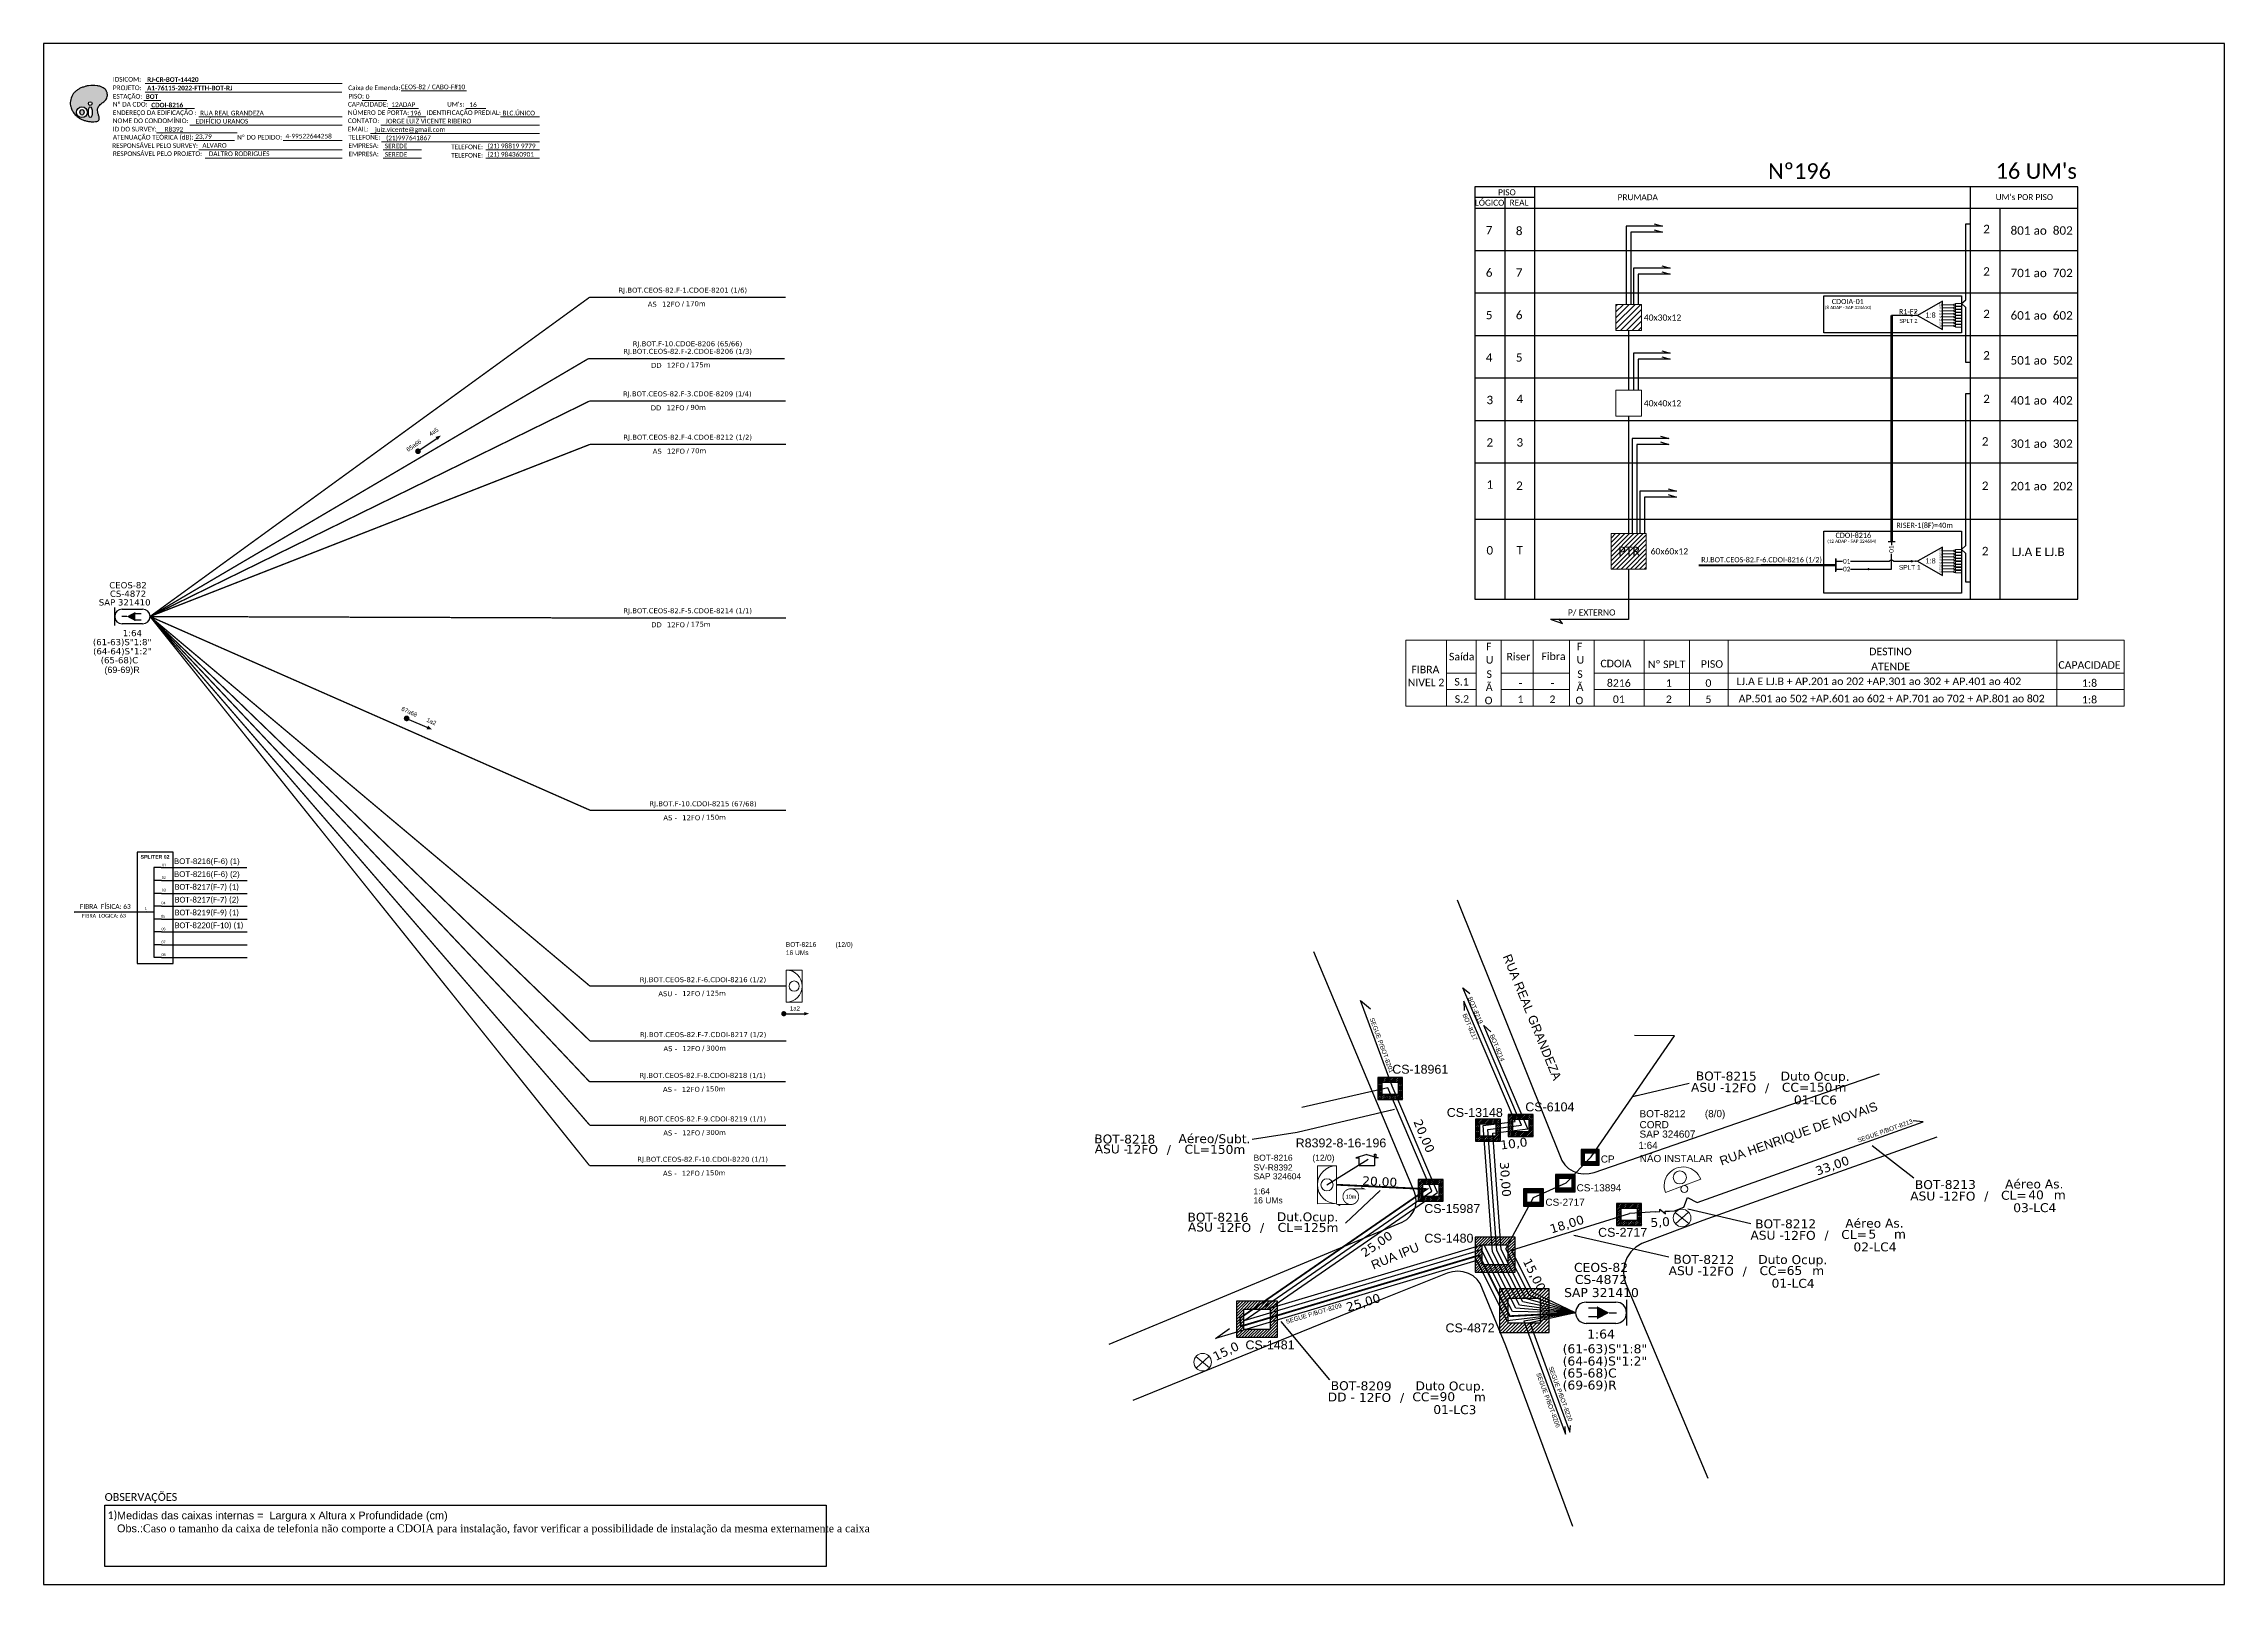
# Paper-space layout 'CDOI-8216' of a CAD drawing. Header units: metres, sheet in millimetres. Extents: x -439 to 402, y -851 to -257.
# The model-space entities are those that its viewports show. They can reach past a viewport. Long polylines and large blocks are cut down to what shows.
import ezdxf
from ezdxf.enums import TextEntityAlignment as Align

# ---------------------------------------------------------------- set-up
doc = ezdxf.new("R2010")
doc.units = ezdxf.units.M
doc.linetypes.add('PHANTOM2', pattern=[1.25, 0.625, -0.125, 0.125, -0.125, 0.125, -0.125])
for name, color, linetype, lineweight in [('(Notas)', 7, 'Continuous', 0), ('10.4-Postes', 1, 'Continuous', 0), ("20.0-LEGENDA DOS CDO'S", 1, 'Continuous', 0), ('20.1-CDO_INTERIOR', 1, 'Continuous', 0), ('20.2-CDO_POSTE', 1, 'Continuous', 5), ('40.1-ETIQUETAS', 1, 'Continuous', 20), ('_NUMERAÇÃO_', 34, 'Continuous', 0), ('Postes', 1, 'Continuous', 0), ('Segmento Logradouro Texto', 238, 'Continuous', 0)]:
    doc.layers.add(name, color=color, linetype=linetype, lineweight=lineweight)
for name, color, linetype in [('10.1-Caixas Subterrâneas', 5, 'Continuous'), ('20.4-CEOS', 1, 'Continuous'), ('CAP a instalar', 1, 'Continuous'), ('CD a instalar', 1, 'Continuous'), ('celulas gpon', 7, 'Continuous'), ('Folga', 1, 'Continuous'), ('label_cabos', 7, 'Continuous'), ('Legenda', 1, 'Continuous'), ('locais legendas', 7, 'Continuous'), ('QUADRA', 7, 'Continuous'), ('SETA', 7, 'Continuous')]:
    doc.layers.add(name, color=color, linetype=linetype)
doc.layers.add('EXTRA', color=50, linetype='Continuous', plot=False)
doc.styles.add('ARIAL', font='arial.ttf')
doc.styles.add('DIGICADE', font='arial.ttf')
doc.styles.add('siredit', font='verdana.ttf')
doc.styles.add('WMF-Calibri0', font='calibri.ttf')
doc.styles.add('WMF-Calibri1', font='calibrib.ttf')
doc.linetypes.add('FENCELINE1', pattern='A,0.25,-0.1,[133,ltypeshp.shx,S=0.1,R=0,X=-0.1,Y=0],-0.1,1', length=1.45)
doc.dimstyles.new('ISO-25', dxfattribs={"dimtxt": 2.5, "dimasz": 2.5, "dimexe": 1.25, "dimexo": 0.625, "dimtad": 1, "dimtxsty": 'Standard', "dimcen": 2.5, "dimadec": 0, "dimazin": 0, "dimtfac": 1, "dimtmove": 0, "dimatfit": 3, "dimfxl": 0, "dimarcsym": 0})

psp = doc.layouts.new('CDOI-8216')

msp = doc.modelspace()

# ---------------------------------------------------------------- texts
at = {"color": 7, "lineweight": 0, "style": 'WMF-Calibri0'}
for s, height, p in [('PROJETO:', 1.793, (-1259.34, 76.26)), ('IDSICOM:', 1.793, (-1259.34, 79.54)), ('Caixa de Emenda:', 1.7927, (-1168.6, 76.26)), ('ESTAÇÃO:', 1.793, (-1259.36, 72.98)), ('Nº DA CDO:', 1.793, (-1259.36, 69.91)), ('ENDEREÇO DA EDIFICAÇÃO :', 1.7927, (-1259.36, 66.68)), ('CAPACIDADE:', 1.7927, (-1168.71, 69.91)), ('NÚMERO DE PORTA:', 1.7927, (-1168.71, 66.68)), ('PISO:', 1.793, (-1168.53, 73.03)), ('IDENTIFICAÇÃO PREDIAL:', 1.7927, (-1138.34, 66.68)), ("UM's:", 1.793, (-1130.47, 69.91)), ('ATENUAÇÃO TEÓRICA (dB):', 1.7927, (-1259.36, 57.21)), ('NOME DO CONDOMÍNIO:', 1.7927, (-1259.36, 63.56)), ('ID DO SURVEY:', 1.7927, (-1259.36, 60.33)), ('Nº DO PEDIDO:', 1.7927, (-1211.44, 57.21)), ('CONTATO:', 1.793, (-1168.71, 63.56)), ('EMAIL:', 1.793, (-1168.71, 60.33)), ('TELEFONE:', 1.793, (-1168.53, 57.21)), ('RESPONSÁVEL PELO SURVEY:', 1.7927, (-1259.6, 53.98)), ('RESPONSÁVEL PELO PROJETO:', 1.7927, (-1259.36, 50.87)), ('EMPRESA:', 1.793, (-1168.53, 53.98)), ('EMPRESA:', 1.793, (-1168.53, 50.74)), ('TELEFONE:', 1.793, (-1128.93, 53.47)), ('TELEFONE:', 1.793, (-1128.93, 50.24))]:
    msp.add_text(s, height=height, dxfattribs=at).set_placement(p)
at = {"color": 7}
for s, height, style, p in [('A1-76115-2022-FTTH-BOT-RJ', 1.7927, 'WMF-Calibri1', (-1246.18, 76.17)), ('RJ-CR-BOT-14420 ', 1.7927, 'WMF-Calibri1', (-1246.14, 79.45)), ('CEOS-82 / CABO-F#10', 1.7927, 'WMF-Calibri0', (-1148.36, 76.61)), ('BOT', 1.793, 'WMF-Calibri1', (-1246.68, 72.89)), ('RUA REAL GRANDEZA', 1.7927, 'WMF-Calibri0', (-1225.73, 66.52)), ('0', 1.79, 'WMF-Calibri0', (-1161.84, 72.88)), ('12ADAP', 1.793, 'WMF-Calibri0', (-1151.96, 69.79)), ('196', 1.793, 'WMF-Calibri0', (-1144.74, 66.53)), ('16', 1.793, 'WMF-Calibri0', (-1121.85, 69.77)), ('BLC.ÚNICO', 1.793, 'WMF-Calibri0', (-1109.1, 66.53)), ('R8392', 1.793, 'WMF-Calibri0', (-1239.4, 60.28)), ('23,79', 1.793, 'WMF-Calibri0', (-1227.58, 57.45)), ('EDIFÍCIO URANOS', 1.7927, 'WMF-Calibri0', (-1227.45, 63.39)), ('4-99522644258', 1.7927, 'WMF-Calibri0', (-1192.78, 57.62)), ('juiz.vicente@gmail.com', 1.7927, 'WMF-Calibri0', (-1158.28, 60.18)), ('JORGE LUIZ VICENTE RIBEIRO', 1.7927, 'WMF-Calibri0', (-1154.25, 63.42)), ('(21)997641867', 1.7927, 'WMF-Calibri0', (-1154, 56.94)), ('ALVARO', 1.793, 'WMF-Calibri0', (-1224.84, 54.07)), ('DALTRO RODRIGUES', 1.7927, 'WMF-Calibri0', (-1222.35, 50.83)), ('SEREDE', 1.793, 'WMF-Calibri0', (-1154.47, 53.83)), ('SEREDE', 1.793, 'WMF-Calibri0', (-1154.47, 50.59)), ('(21) 98819 9779', 1.7927, 'WMF-Calibri0', (-1114.86, 53.83)), ('(21) 984360901', 1.7927, 'WMF-Calibri0', (-1114.86, 50.59)), ('801', 3.24, 'WMF-Calibri0', (-527.53, 20.53)), ('ao', 3.24, 'WMF-Calibri0', (-518.63, 20.53)), ('802', 3.24, 'WMF-Calibri0', (-511.23, 20.53)), ('701', 3.24, 'WMF-Calibri0', (-527.53, 4.16)), ('ao', 3.24, 'WMF-Calibri0', (-518.63, 4.16)), ('702', 3.24, 'WMF-Calibri0', (-511.23, 4.16)), ('40x30x12', 2.373, 'WMF-Calibri0', (-668.97, -12.61)), ('601', 3.24, 'WMF-Calibri0', (-527.53, -12.21)), ('ao', 3.24, 'WMF-Calibri0', (-518.63, -12.21)), ('602', 3.24, 'WMF-Calibri0', (-511.23, -12.21)), ('501', 3.24, 'WMF-Calibri0', (-527.53, -29.54)), ('ao', 3.24, 'WMF-Calibri0', (-518.63, -29.54)), ('502', 3.24, 'WMF-Calibri0', (-511.23, -29.54)), ('401', 3.24, 'WMF-Calibri0', (-527.53, -44.96)), ('402', 3.24, 'WMF-Calibri0', (-511.23, -44.96)), ('40x40x12', 2.373, 'WMF-Calibri0', (-668.97, -45.64)), ('ao', 3.24, 'WMF-Calibri0', (-518.63, -44.96)), ('301', 3.24, 'WMF-Calibri0', (-527.53, -61.64)), ('302', 3.24, 'WMF-Calibri0', (-511.23, -61.64)), ('ao', 3.24, 'WMF-Calibri0', (-518.63, -61.64)), ('201', 3.24, 'WMF-Calibri0', (-527.53, -78.01)), ('ao', 3.24, 'WMF-Calibri0', (-518.63, -78.01)), ('202', 3.24, 'WMF-Calibri0', (-511.23, -78.01)), ('PTR', 3.433, 'WMF-Calibri0', (-678.73, -103.2)), ('60x60x12', 2.373, 'WMF-Calibri0', (-666.32, -102.74)), ('LJ.A E LJ.B', 3.24, 'WMF-Calibri0', (-527.11, -103.34)), ('P/ EXTERNO', 2.373, 'WMF-Calibri0', (-698.25, -126.3))]:
    msp.add_text(s, height=height, dxfattribs=dict(at, style=style)).set_placement(p)
at = {"color": 7, "style": 'WMF-Calibri1'}
msp.add_text('CDOI-8216', height=1.793, dxfattribs=at).set_placement((-1238.4, 69.6), align=Align.CENTER)
at = {"color": 0}
for s, height, style, p in [('Nº196', 6, 'WMF-Calibri0', (-621.02, 42.06)), ("16 UM's", 6, 'WMF-Calibri0', (-533.28, 42.09)), ('  LÓGICO', 2.3, 'WMF-Calibri0', (-735.73, 31.7)), ('     PISO', 2.3, 'WMF-Calibri0', (-729.19, 35.73)), ('    REAL', 2.3, 'WMF-Calibri0', (-723.97, 31.75)), ('PRUMADA', 2.3, 'WMF-Calibri0', (-679.06, 33.84)), ("UM's POR PISO", 2.3, 'WMF-Calibri0', (-533.28, 33.87)), ('R8392-8-16-196', 3.4345, 'ARIAL', (-803.22, -331.34))]:
    msp.add_text(s, height=height, dxfattribs=dict(at, style=style)).set_placement(p)
at = {"color": 1, "style": 'WMF-Calibri0'}
for s, p in [('(8 ADAP - SAP 324610)', (-590.16, -8.16)), ('(12 ADAP - SAP 324604)', (-588.72, -98.28))]:
    msp.add_text(s, height=1.25, dxfattribs=at).set_placement(p, align=Align.CENTER)
at = {"color": 1}
for s, height, style, p in [('CDOIA-01', 2, 'WMF-Calibri0', (-596.46, -6.23)), ('CDOI-8216', 2, 'WMF-Calibri0', (-595.02, -96.36)), ('RJ.BOT.CEOS-82.F-6.CDOI-8216 (1/2)', 2, 'WMF-Calibri0', (-646.82, -105.79)), ('BOT-8216(F-6) (1)', 2.1945, 'ARIAL', (-1235.82, -222.11)), ('BOT-8216(F-6) (2)', 2.1945, 'ARIAL', (-1235.82, -227.06))]:
    msp.add_text(s, height=height, dxfattribs=dict(at, style=style)).set_placement(p)
at = {"color": 5, "style": 'WMF-Calibri0'}
for s, p in [('R1-F2', (-570.58, -10.11)), ('RISER-1(8F)=40m', (-571.57, -92.49))]:
    msp.add_text(s, height=2, dxfattribs=at).set_placement(p)
at = {"style": 'ARIAL'}
for s, rotation, p in [('65a66', 34.40389, (-1142.84, -61.42)), ('4a5', 34.40389, (-1135.16, -56.16)), ('67a68', 336.24373, (-1145.36, -164.15)), ('1a2', 336.24373, (-1136.84, -167.9))]:
    msp.add_text(s, height=1.65, rotation=rotation, dxfattribs=at).set_placement(p, align=Align.CENTER)
at = {"color": 7, "style": 'WMF-Calibri0'}
msp.add_text('01', height=1.793, rotation=90.16879, dxfattribs=at).set_placement((-573.5, -100.7), align=Align.MIDDLE_CENTER)
for s, p in [('01', (-590.72, -105.36)), ('02', (-590.72, -108.37))]:
    msp.add_text(s, height=1.793, dxfattribs=at).set_placement(p, align=Align.MIDDLE_CENTER)
at = {"color": 7, "linetype": 'Continuous', "lineweight": 0, "style": 'WMF-Calibri0'}
for s, height, p in [('Saída', 2.911, (-739.18, -142.14)), ('U', 2.91, (-728.43, -143.39)), ('F', 2.91, (-728.76, -138.24)), ('Riser', 2.911, (-717.34, -142.13)), ('Fibra', 2.911, (-703.77, -142.01)), ('U', 2.91, (-693.41, -143.39)), ('F', 2.91, (-693.74, -138.24)), ('DESTINO', 2.911, (-573.86, -140.16)), ('NIVEL 2', 2.911, (-752.95, -152.07)), ('FIBRA ', 2.911, (-752.68, -147.1)), ('S.1', 2.911, (-739.25, -151.82)), ('S.1', 2.911, (-739.25, -151.83)), ('S', 2.91, (-728.58, -148.87)), ('S', 2.91, (-693.57, -148.87)), ('CDOIA', 2.911, (-679.71, -144.81)), ('8216', 2.911, (-678.6, -152.31)), ('Nº SPLT', 2.911, (-660.17, -145.1)), ('1', 2.91, (-659.3, -152.31)), ('PISO', 2.911, (-642.69, -144.98)), ('0', 2.91, (-644.04, -152.31)), ('LJ.A E LJ.B + AP.201 ao 202 +AP.301 ao 302 + AP.401 ao 402', 2.9106, (-578.34, -151.65)), ('ATENDE', 2.911, (-573.79, -145.91)), ('CAPACIDADE', 2.911, (-497.08, -145.35)), ('1:8', 2.911, (-497.08, -152.31)), ('S.2', 2.911, (-739.12, -158.48)), ('S.2', 2.911, (-739.12, -158.48)), ('O', 2.91, (-728.83, -159.04)), ('Ã', 2.91, (-728.59, -153.89)), ('1', 2.91, (-716.53, -158.58)), ('-', 2.91, (-716.53, -152.31)), ('2', 2.91, (-704.19, -158.58)), ('-', 2.91, (-704.19, -152.31)), ('O', 2.91, (-693.82, -159.04)), ('Ã', 2.91, (-693.58, -153.89)), ('01', 2.911, (-678.6, -158.58)), ('2', 2.91, (-659.3, -158.58)), ('5', 2.91, (-644.04, -158.58)), ('AP.501 ao 502 +AP.601 ao 602 + AP.701 ao 702 + AP.801 ao 802', 2.9106, (-573.37, -158.3)), ('1:8', 2.911, (-497.08, -158.72))]:
    msp.add_text(s, height=height, dxfattribs=at).set_placement(p, align=Align.MIDDLE_CENTER)
at = {"color": 5, "style": 'ARIAL'}
msp.add_text('(69-69)R', height=2.475, dxfattribs=at).set_placement((-1255.81, -148.47), align=Align.CENTER)
at = {"style": 'ARIAL'}
msp.add_text('1a2', height=1.65, dxfattribs=at).set_placement((-996.32, -278.58), align=Align.CENTER)
at = {"style": 'WMF-Calibri0'}
msp.add_text('OBSERVAÇÕES', height=3, dxfattribs=at).set_placement((-1262.52, -467.61))
for s, insert, char_height, width, attachment_point in [('{\\fArial|b1|i0|c0|p34;\\C10;SPLITER 02}', (-1243.09, -219.35), 1.4202, 13.2975, 5), ('\\C7;\\fArial|b0|i0|;\\H1.0273588255048;02 ', (-1239.72, -227.33), 1.4202, 3.0066, 5), ('\\C7;\\fArial|b0|i0|;\\H1.0273588255048;01 ', (-1239.68, -222.53), 1.4202, 2.8482, 5), ('\\C7;\\fArial|b0|i0|;\\H1.0273588255048;03 ', (-1239.72, -232.17), 1.4202, 2.7648, 5), ('{\\fCalibri|b0|i0|c0|p34;\\C7;BOT-8217(F-7) (1)}', (-1235.53, -231.13), 2.1945, 57.1268, 4), ('{\\fCalibri|b0|i0|c0|p34;\\C7;BOT-8217(F-7) (2)}', (-1235.53, -236.08), 2.1945, 57.1268, 4), ('{\\fCalibri|b0|i0|c0|p34;\\C7;FIBRA  FÍSICA: 63}', (-1262.26, -238.47), 1.8288, 27.648, 5), ('{\\fCalibri|b0|i0|c0|p34;\\C7;FIBRA  LOGICA: 63}', (-1262.81, -242.06), 1.4631, 27.648, 5), ('\\C7;\\fArial|b0|i0|;\\H1.0273588255048;1', (-1246.62, -239.13), 1.4202, 1.4067, 5), ('\\C7;\\fArial|b0|i0|;\\H1.0273588255048;05 ', (-1239.95, -242.21), 1.4202, 3.6978, 5), ('\\C7;\\fArial|b0|i0|;\\H1.0273588255048;04 ', (-1239.84, -237.08), 1.4202, 3.0066, 5), ('{\\fCalibri|b0|i0|c0|p34;\\C7;BOT-8219(F-9) (1)}', (-1235.53, -241.03), 2.1945, 57.1268, 4), ('\\C7;\\fArial|b0|i0|;\\H1.0273588255048;06 ', (-1239.84, -247.12), 1.4202, 3.0066, 5), ('\\C7;\\fArial|b0|i0|;\\H1.0273588255048;07 ', (-1239.84, -252.21), 1.4202, 3.0066, 5), ('{\\fCalibri|b0|i0|c0|p34;\\C7;BOT-8220(F-10) (1)}', (-1235.54, -245.97), 2.1945, 57.1268, 4), ('\\C7;\\fArial|b0|i0|;\\H1.0273588255048;08 ', (-1239.84, -257.05), 1.4202, 3.0066, 5)]:
    msp.add_mtext(s, dxfattribs=dict(insert=insert, char_height=char_height, width=width, attachment_point=attachment_point))
at = {"char_height": 3, "width": 277.1819, "attachment_point": 1}
for s, insert, style in [('1)', (-1261.44, -471.63), 'WMF-Calibri0'), ('Medidas das caixas internas =  Largura x Altura x Profundidade (cm)\\PObs.:{\\fTimes New Roman|b0|i0|c0|p16;Caso o tamanho da caixa de telefonia não comporte a CDOIA para instalação, favor verificar a possibilidade de instalação da mesma externamente a caixa}', (-1257.77, -471.72), 'ARIAL')]:
    msp.add_mtext(s, dxfattribs=dict(at, insert=insert, style=style))
at = {"color": 7, "style": 'WMF-Calibri0'}
for tag, flags, p in [('7', 4, (-728.61, 22.3)), ('8', 4, (-717.03, 21.99)), ('2', 4, (-536.79, 22.73)), ('6', 4, (-728.61, 5.93)), ('7', 4, (-717.03, 5.94)), ('2', 4, (-536.79, 6.36)), ('2', 4, (-536.79, -10.01)), ('5', 4, (-728.61, -10.45)), ('6', 4, (-717.03, -10.43)), ('4', 4, (-728.61, -26.82)), ('5', 4, (-717.03, -26.8)), ('2', 4, (-536.79, -25.97)), ('3', 4, (-728.36, -43.19)), ('4', 4, (-716.79, -42.76)), ('2', 4, (-536.79, -42.75)), ('2', 4, (-728.36, -59.56)), ('3', 4, (-716.79, -59.55)), ('2', 4, (-537.31, -59.16)), ('1', 4, (-728.36, -75.79)), ('2', 4, (-716.92, -76.24)), ('2', 4, (-537.31, -76.27)), ('0', 4, (-728.36, -101.16)), ('T', 12, (-716.79, -101.12)), ('2', 4, (-537.31, -101.44))]:
    msp.add_attdef(tag, text='XX', height=3.24, dxfattribs=dict(at, flags=flags)).set_placement(p, align=Align.MIDDLE_CENTER)
at = {"layer": "20.0-LEGENDA DOS CDO'S", "color": 1, "style": 'ARIAL'}
for s, p in [('BOT-8216', (-999.84, -254.02)), ('16 UMs', (-999.83, -257.2))]:
    msp.add_text(s, height=1.82, dxfattribs=at).set_placement(p)
msp.add_text('(12/0)', height=1.82, dxfattribs=at).set_placement((-977.35, -254.02), align=Align.CENTER)
at = {"layer": "20.0-LEGENDA DOS CDO'S", "color": 7, "style": 'ARIAL'}
for s, height, rotation, p in [('BOT-8219', 1.717, 293.09602, (-733.89, -278.47)), ('SEGUE P/BOT-8201', 1.7172, 290.19013, (-770.02, -291.97)), ('BOT-8217', 1.717, 293.09433, (-735.98, -284.94)), ('BOT-8214', 1.717, 293.09433, (-725.47, -292.95)), ('SEGUE P/BOT-8213', 1.7172, 19.63488, (-575.94, -324.95)), ('SEGUE P/BOT-8209', 1.7172, 16.59736, (-796.28, -395.37)), ('SEGUE P/BOT-8206', 1.7172, 290.26612, (-705.79, -428.76)), ('SEGUE P/BOT-8220', 1.7172, 290.21126, (-701.05, -426.37))]:
    msp.add_text(s, height=height, rotation=rotation, dxfattribs=at).set_placement(p, align=Align.MIDDLE_CENTER)
at = {"layer": "20.0-LEGENDA DOS CDO'S", "color": 1, "style": 'ARIAL'}
for s, p in [('BOT-8216', (-819.45, -336.49)), ('SAP 324604', (-819.45, -343.63)), ('SV-R8392', (-819.44, -340.24)), ('1:64', (-819.48, -349.44)), ('16 UMs', (-819.48, -352.92))]:
    msp.add_text(s, height=2.336, rotation=359.97241, dxfattribs=at).set_placement(p)
msp.add_text(' (12/0)', height=2.336, rotation=359.97241, dxfattribs=at).set_placement((-792.97, -336.51), align=Align.CENTER)
at = {"layer": '20.4-CEOS', "color": 5, "style": 'siredit'}
for s, height, p in [('CEOS-82', 2.401, (-1253.52, -113.41)), ('CS-4872', 2.401, (-1253.51, -116.68)), ('SAP 321410', 2.401, (-1254.81, -120.01)), ('1:64', 2.401, (-1251.84, -131.85)), ('(61-63)S"1:8"', 2.4008, (-1255.78, -135.32)), ('(64-64)S"1:2"', 2.4008, (-1255.7, -138.87)), ('(65-68)C', 2.401, (-1256.83, -142.31)), ('CEOS-82', 3.468, (-685.46, -375.88)), ('SAP 321410', 3.468, (-685.28, -385.57)), ('CS-4872', 3.468, (-685.46, -380.53)), ('1:64', 3.468, (-685.46, -401.57))]:
    msp.add_text(s, height=height, dxfattribs=at).set_placement(p, align=Align.TOP_CENTER)
for s, height, p in [('(61-63)S"1:8"', 3.4677, (-700.27, -410.72)), ('(64-64)S"1:2"', 3.4677, (-700.27, -415.44)), ('(65-68)C', 3.468, (-700.27, -420.05)), ('(69-69)R', 3.468, (-700.27, -424.71))]:
    msp.add_text(s, height=height, dxfattribs=at).set_placement(p)
at = {"layer": '40.1-ETIQUETAS', "color": 1, "style": 'siredit'}
msp.add_text('RJ.BOT.CEOS-82.F-6.CDOI-8216 (1/2)', height=1.9246, dxfattribs=at).set_placement((-1031.8, -266.68), align=Align.MIDDLE_CENTER)
for s, height, p in [('ASU -', 1.925, (-1041.8, -272.09)), ('12FO', 1.925, (-1032.84, -272.06)), ('/', 1.92, (-1031.29, -271.89))]:
    msp.add_text(s, height=height, dxfattribs=at).set_placement(p, align=Align.MIDDLE_RIGHT)
msp.add_text('125m', height=1.925, dxfattribs=at).set_placement((-1030.6, -271.89), align=Align.MIDDLE_LEFT)
at = {"layer": 'celulas gpon', "style": 'siredit'}
for s, rotation, p in [('20,00', 293.09607, (-757.9, -321.4)), ('10,0', 7.17723, (-724.07, -332.18)), ('33,00', 19.60894, (-602.06, -342.25)), ('30,00', 274.16894, (-724.51, -337.07)), ('18,00', 17.23419, (-704.56, -364.58)), ('5,0', 3.55596, (-666.3, -362.07)), ('25,00', 34.60764, (-776.56, -373.84)), ('15,00', 296.84085, (-715.74, -375.2)), ('25,00', 16.59736, (-783.11, -394.7)), ('15,0', 26.38157, (-834.07, -413.78))]:
    msp.add_text(s, height=3.434, rotation=rotation, dxfattribs=at).set_placement(p)
msp.add_text('20,00', height=3.434, rotation=357.23527, dxfattribs=at).set_placement((-770.8, -344.48), align=Align.MIDDLE_CENTER)
at = {"layer": 'locais legendas', "color": 30, "style": 'ARIAL'}
for s, height, p in [('CS-18961', 3.434, (-765.97, -302.93)), ('CS-13148', 3.434, (-744.94, -319.6)), ('CS-6104', 3.434, (-714.66, -317.44)), ('CP', 2.748, (-685.54, -337.2)), ('CS-15987', 3.434, (-753.64, -356.64)), ('CS-2717', 2.748, (-706.9, -353.85)), ('CS-13894', 2.748, (-694.89, -348.29)), ('CS-1480', 3.434, (-753.6, -368.07)), ('CS-2717', 3.434, (-686.58, -365.81)), ('CS-4872', 3.434, (-745.43, -402.65)), ('CS-1481', 3.434, (-822.58, -409.2))]:
    msp.add_text(s, height=height, dxfattribs=at).set_placement(p)
at = {"layer": 'Segmento Logradouro Texto', "color": 5, "linetype": 'Continuous', "attachment_point": 1, "style": 'DIGICADE'}
for s, insert, char_height, width, rotation in [('RUA REAL GRANDEZA', (-720.26, -256.43), 3.4345, 52.958, 292.2297), ('RUA HENRIQUE DE NOVAIS', (-640.15, -335.12), 3.4345, 65.2059, 19.50358), ('RUA IPU', (-774.54, -375.3), 3.434, 20.4171, 22.29967)]:
    msp.add_mtext(s, dxfattribs=dict(at, insert=insert, char_height=char_height, width=width, rotation=rotation))

# ---------------------------------------------------------------- blocks, each defined once
blk = doc.blocks.new('OI')
h = blk.add_hatch(color=40)
edge = h.paths.add_edge_path()
edge.add_spline(control_points=[(4.35, -0.67), (3.92, -0.99), (3.26, -1.5), (2.81, -2.59), (2.9, -3.5), (3.06, -4.27), (3.31, -4.85), (3.37, -5.39), (3.4, -5.88), (3.2, -6.4), (2.54, -6.61), (1.65, -6.63), (0.55, -6.67), (-0.56, -6.42), (-1.61, -6.14), (-2.77, -5.61), (-3.92, -4.77), (-4.89, -3.7), (-5.34, -2.65), (-5.6, -1.94), (-5.85, -0.96), (-5.71, 0.47), (-5.1, 2.02), (-4.14, 3.02), (-3.3, 3.61), (-2.37, 4.16), (-1.36, 4.44), (-0.56, 4.7), (0.79, 4.85), (2.24, 4.97), (3.79, 4.57), (4.67, 4.21), (5.44, 3.65), (5.76, 2.99), (6.03, 2.21), (6.01, 1.46), (5.72, 0.64), (5.31, 0.08), (4.88, -0.38), (4.51, -0.55), (4.35, -0.67)], knot_values=[0, 0, 0, 0, 1.60434, 2.417191, 3.427595, 4.282808, 4.776746, 5.304182, 5.888771, 6.258406, 6.858137, 7.79129, 8.986195, 10.124242, 11.187857, 12.242908, 13.953784, 15.414161, 16.515391, 17.349188, 17.675853, 19.552021, 21.515531, 22.568638, 23.63245, 24.621084, 25.782718, 26.745347, 27.142653, 29.870543, 31.004649, 31.921532, 32.709589, 33.801391, 34.042471, 35.192333, 35.971461, 36.628871, 37.254359, 37.836911, 37.836911, 37.836911, 37.836911], degree=3, periodic=0)
h.paths.add_polyline_path([(1.13, -0.87, -1), (-0.04, -0.87, -1)], flags=16)
edge = h.paths.add_edge_path(flags=16)
edge.add_ellipse((0.56, -3.59), major_axis=(-0.02, 1.71), ratio=0.361305, start_angle=0, end_angle=360)
h.paths.add_polyline_path([(-0.36, -3.62, -1), (-3.8, -3.62, -1)], flags=16)
edge = h.paths.add_edge_path(flags=0)
edge.add_ellipse((-2.08, -3.62), major_axis=(0, 0.885), ratio=0.758294, start_angle=0, end_angle=360)
at = {"color": 40}
for centre, radius in [((-2.08, -3.62), 1.72), ((0.54, -0.87), 0.587)]:
    blk.add_circle(centre, radius, dxfattribs=at)
blk.add_ellipse((-2.08, -3.62), major_axis=(0, 0.885), ratio=0.758294, start_param=-3.141592653589792, end_param=3.141592653589792, dxfattribs=at)
blk.add_ellipse((0.56, -3.59), major_axis=(-0.02, 1.71), ratio=0.361305, dxfattribs=at)
at = {"color": 40, "start_tangent": (-0.800898, -0.598801), "end_tangent": (-0.800898, -0.598801)}
blk.add_spline([(4.35, -0.67), (3.2, -1.78), (2.9, -2.54), (2.92, -3.55), (3.12, -4.38), (3.28, -4.85), (3.37, -5.37), (3.35, -5.95), (3.2, -6.29), (2.66, -6.55), (1.73, -6.63), (0.54, -6.62), (-0.58, -6.41), (-1.6, -6.11), (-2.56, -5.67), (-3.95, -4.67), (-4.89, -3.56), (-5.37, -2.56), (-5.64, -1.78), (-5.72, -1.46), (-5.63, 0.42), (-4.84, 2.22), (-4.13, 2.99), (-3.27, 3.62), (-2.4, 4.09), (-1.3, 4.47), (-0.37, 4.72), (0.02, 4.77), (2.75, 4.8), (3.85, 4.53), (4.69, 4.16), (5.31, 3.68), (5.85, 2.73), (5.93, 2.5), (5.94, 1.35), (5.67, 0.62), (5.29, 0.08), (4.84, -0.36), (4.35, -0.67)], degree=3, dxfattribs=at)
blk = doc.blocks.new('ETIQUETA_RS5F')
at = {"layer": '40.1-ETIQUETAS', "color": 0, "style": 'siredit'}
blk.add_text('/', height=1.5, dxfattribs=at).set_placement((1.58, -1.95), align=Align.MIDDLE_RIGHT)
for tag, p in [('ETIQUETA_R_SECUNDARIA', (1.21, 2.1)), ('ETIQUETA_R_PRIMARIA', (1.21, 4.1)), ('F_ATIVAS/F_MORTAS', (1.14, -4.24))]:
    blk.add_attdef(tag, text='', height=1.5, dxfattribs=at).set_placement(p, align=Align.MIDDLE_CENTER)
for tag, p in [('TIPO_CABO', (-6.58, -2.12)), ('CAP_CABO', (0.4, -2.09))]:
    blk.add_attdef(tag, text='', height=1.5, dxfattribs=at).set_placement(p, align=Align.MIDDLE_RIGHT)
for tag, p in [('FUSÃO_1', (0.85, -8.39)), ('FUSÃO_2', (0.85, -10.6)), ('FUSÃO_3', (0.85, -12.93)), ('FUSÃO_4', (0.85, -15.14)), ('FUSÃO_5', (0.85, -17.16))]:
    blk.add_attdef(tag, text='', height=1.5, dxfattribs=at).set_placement(p, align=Align.CENTER)
blk.add_attdef('METROS', text='', height=1.5, dxfattribs=at).set_placement((2.14, -1.95), align=Align.MIDDLE_LEFT)
blk = doc.blocks.new('SURVEY_SURVEY')
for p, q in [((0, 0.0000127), (-0.0000126, 0.000009)), ((-0.0000126, 0.000009), (-0.0000086, 0.000009)), ((-0.0000086, 0), (-0.0000086, 0.000009)), ((0.0000086, 0), (-0.0000086, 0)), ((0, 0.0000127), (0.0000126, 0.000009)), ((0.0000084, 0.0000132), (0.0000098, 0.0000132)), ((0.0000084, 0.0000103), (0.0000084, 0.0000132)), ((0.0000126, 0.000009), (0.0000086, 0.000009)), ((0.0000086, 0.000009), (0.0000086, 0)), ((0.0000098, 0.0000132), (0.0000098, 0.0000099))]:
    blk.add_line(p, q)
blk = doc.blocks.new('PTPT')
at = {"layer": 'Postes', "color": 1, "linetype": 'PHANTOM2'}
for points in [[(-0.0000079, 0.0000104), (0.0000075, -0.000002)], [(0.000007, 0.0000109), (-0.0000074, -0.0000025)]]:
    blk.add_lwpolyline(points, dxfattribs=at)
at = {"layer": 'Postes', "color": 1}
blk.add_circle((-0.0000002, 0.0000042), 0.00000987, dxfattribs=at)
blk = doc.blocks.new('*X70')
at = {"color": 0, "linetype": 'Continuous'}
for p, q in [((-1.25, 0.34099), (-0.49099, 1.1)), ((-1.25, 0.517767), (-0.667767, 1.1)), ((-1.25, 0.694544), (-0.844544, 1.1)), ((-1.25, 0.87132), (-1.02132, 1.1)), ((-1.25, 1.048097), (-1.198097, 1.1)), ((-0.789214, 0.625), (-0.314214, 1.1)), ((-0.612437, 0.625), (-0.137437, 1.1)), ((-0.43566, 0.625), (0.03934, 1.1)), ((-0.258883, 0.625), (0.216117, 1.1)), ((-0.082107, 0.625), (0.392893, 1.1)), ((0.09467, 0.625), (0.56967, 1.1)), ((0.271447, 0.625), (0.746447, 1.1)), ((0.448223, 0.625), (0.923223, 1.1)), ((0.625, 0.625), (1.1, 1.1)), ((-1.25, 0.164214), (-0.8035, 0.610714)), ((-1.25, -0.012563), (-0.8035, 0.433937)), ((-1.25, -0.18934), (-0.8035, 0.25716)), ((-1.25, -0.366117), (-0.8035, 0.080383)), ((0.801777, 0.625), (1.25, 1.073223)), ((0.8035, 0.449947), (1.25, 0.896447)), ((0.8035, 0.27317), (1.25, 0.71967)), ((0.8035, 0.096393), (1.25, 0.542893)), ((0.8035, -0.080383), (1.25, 0.366117)), ((0.8035, -0.25716), (1.25, 0.18934)), ((0.8035, -0.433937), (1.25, 0.012563)), ((-1.25, -0.542893), (-0.8035, -0.096393)), ((-1.25, -0.71967), (-0.8035, -0.27317)), ((-1.25, -0.896447), (-0.8035, -0.449947)), ((-1.25, -1.073223), (-0.801777, -0.625)), ((-1.1, -1.1), (-0.625, -0.625)), ((-0.923223, -1.1), (-0.448223, -0.625)), ((-0.746447, -1.1), (-0.271447, -0.625)), ((-0.56967, -1.1), (-0.09467, -0.625)), ((-0.392893, -1.1), (0.082107, -0.625)), ((-0.216117, -1.1), (0.258883, -0.625)), ((-0.03934, -1.1), (0.43566, -0.625)), ((0.137437, -1.1), (0.612437, -0.625)), ((0.314214, -1.1), (0.789214, -0.625)), ((0.49099, -1.1), (1.25, -0.34099)), ((0.667767, -1.1), (1.25, -0.517767)), ((0.8035, -0.610714), (1.25, -0.164214)), ((0.844544, -1.1), (1.25, -0.694544)), ((1.02132, -1.1), (1.25, -0.87132)), ((1.198097, -1.1), (1.25, -1.048097))]:
    blk.add_line(p, q, dxfattribs=at)
blk = doc.blocks.new('MANHOLE_MQ')
at = {"color": 0, "linetype": 'Continuous'}
for p, q in [((0.00000623, 0.00000569), (-0.00000627, 0.00000569)), ((-0.00000627, 0.00000569), (-0.00000627, -0.00000531)), ((0.00000623, -0.00000531), (0.00000623, 0.00000569)), ((-0.00000404, 0.00000331), (0.00000399, 0.00000331)), ((-0.00000404, -0.00000294), (-0.00000404, 0.00000331)), ((0.00000399, 0.00000331), (0.00000399, -0.00000294)), ((-0.00000627, -0.00000531), (0.00000623, -0.00000531)), ((0.00000399, -0.00000294), (-0.00000404, -0.00000294)), ((0.00000399, -0.00000294), (0.00000399, -0.00000294))]:
    blk.add_line(p, q, dxfattribs=at)
at = {"color": 0, "linetype": 'Continuous', "xscale": 5e-06, "yscale": 5e-06, "zscale": 1e-05}
blk.add_blockref('*X70', (-0.00000002, 0.00000019), dxfattribs=at)
blk = doc.blocks.new('CDOE_CT_POST_DESENHO')
at = {"color": 0}
blk.add_line((2.14, 0.39), (-2.11, 0.39), dxfattribs=at)
for centre, radius in [((0.01, 1.4), 0.733), ((0.01, 0), 0.393)]:
    blk.add_circle(centre, radius, dxfattribs=at)
blk.add_arc((0.01, 0.39), 2.12, 0, 180, dxfattribs=at)
blk = doc.blocks.new('Inst CB DT OCUP CFOA-SM-ASU-120-S-12')
at = {"layer": 'label_cabos', "color": 0, "style": 'siredit'}
for tag, flags, p in [('ID_ATIVIDADE', 3, (1.31, 2.67)), ('FATOR', 1, (11.56, 2.55))]:
    blk.add_attdef(tag, text='', height=1, rotation=359.69, dxfattribs=dict(at, flags=flags)).set_placement(p, align=Align.MIDDLE_CENTER)
for tag, p in [('TIPO_CABO', (1.26, 0)), ('DESTINO_CABO', (3.13, 1.26)), ('CABO', (4.69, -0.05)), ('/', (7.71, -0.05)), ('LANCE', (10.91, 0)), ('TIPO_CABO', (13.11, 1.24)), ('UND', (15.96, 0)), ('FID', (13.15, -1.41))]:
    blk.add_attdef(tag, text='', height=1, rotation=359.69, dxfattribs=at).set_placement(p, align=Align.MIDDLE_CENTER)
blk.add_attdef('QTDE', (12.43, -0.47), '', height=1, rotation=359.69, dxfattribs=at)
blk = doc.blocks.new('CDOE_CT_POSTE')
at = {"layer": "20.0-LEGENDA DOS CDO'S", "color": 0, "style": 'ARIAL'}
for tag, p in [('CDO_N', (0.12, 5.25)), ('CORDOALHA', (0.12, 4.02)), ('SAP', (0.12, 2.96)), ('1:XX', (0.14, 1.23)), ('UMS', (0.14, 0.22))]:
    blk.add_attdef(tag, p, '', height=0.68, rotation=0.118, dxfattribs=at)
blk.add_attdef('FIBRAS_UTILIZADAS', text='', height=0.68, rotation=0.118, dxfattribs=at).set_placement((7.83, 5.26), align=Align.CENTER)
blk = doc.blocks.new('Inst CB AS CFOA-SM-ASU-120-S-12')
at = {"layer": 'label_cabos', "color": 0, "style": 'siredit'}
for tag, flags, p in [('ID_ATIVIDADE', 3, (1.31, 2.67)), ('FATOR', 1, (11.56, 2.55))]:
    blk.add_attdef(tag, text='', height=1, rotation=359.69, dxfattribs=dict(at, flags=flags)).set_placement(p, align=Align.MIDDLE_CENTER)
for tag, p in [('TIPO_CABO', (1.26, 0)), ('DESTINO_CABO', (3.13, 1.26)), ('CABO', (4.69, -0.05)), ('/', (7.71, -0.05)), ('LANCE', (10.81, 0)), ('TIPO_CABO', (13.11, 1.24)), ('UND', (15.96, 0)), ('FID', (13.15, -1.41))]:
    blk.add_attdef(tag, text='', height=1, rotation=359.69, dxfattribs=at).set_placement(p, align=Align.MIDDLE_CENTER)
blk.add_attdef('QTDE', (12.43, -0.47), '', height=1, rotation=359.69, dxfattribs=at)
blk = doc.blocks.new('Inst CB DT OCUP CFOA-SM-DD-S-12')
at = {"layer": 'label_cabos', "color": 0, "style": 'siredit'}
for tag, flags, p in [('ID_ATIVIDADE', 3, (1.31, 2.67)), ('FATOR', 1, (11.56, 2.55))]:
    blk.add_attdef(tag, text='', height=1, rotation=359.69, dxfattribs=dict(at, flags=flags)).set_placement(p, align=Align.MIDDLE_CENTER)
for tag, p in [('TIPO_CABO', (1.11, 0)), ('DESTINO_CABO', (3.13, 1.26)), ('CABO', (4.69, -0.05)), ('/', (7.71, -0.05)), ('LANCE', (10.41, 0.02)), ('TIPO_CABO', (13.11, 1.24)), ('UND', (16.46, 0)), ('FID', (13.65, -1.41))]:
    blk.add_attdef(tag, text='', height=1, rotation=359.69, dxfattribs=at).set_placement(p, align=Align.MIDDLE_CENTER)
blk.add_attdef('QTDE', (11.93, -0.45), '', height=1, rotation=359.69, dxfattribs=at)
blk = doc.blocks.new('LEGENDA DOS CABOS')
at = {"layer": 'EXTRA', "color": 0, "style": 'siredit'}
for tag, p in [('ID', (4.6, 0.97)), ('XX', (9.03, 0.97))]:
    blk.add_attdef(tag, text='', height=0.48, rotation=359.69, dxfattribs=at).set_placement(p, align=Align.MIDDLE_CENTER)
at = {"layer": 'Legenda', "color": 0, "style": 'siredit'}
for tag, p in [('TIPO_CABO', (1.31, 0)), ('CABO', (4.69, -0.05)), ('/', (6.81, -0.05)), ('METROS', (10.03, -0.05))]:
    blk.add_attdef(tag, text='', height=0.8, rotation=359.69, dxfattribs=at).set_placement(p, align=Align.MIDDLE_CENTER)
blk = doc.blocks.new('A$C07E14978')
at = {"layer": 'Folga', "color": 0, "const_width": 0.137}
for points in [[(2.23, 0.28), (0.03, 0.28), (0.47, 0.06)], [(2.23, 2.92), (4.42, 2.92), (3.98, 3.13)]]:
    blk.add_lwpolyline(points, dxfattribs=at)
at = {"layer": 'Folga', "color": 0, "const_width": 0.146}
blk.add_lwpolyline([(2.23, 2.92, 1.000012), (2.23, 0.28, 0.999978)], format="xyb", close=True, dxfattribs=at)
at = {"layer": 'Folga', "color": 0}
blk.add_text('10m', height=0.659, dxfattribs=at).set_placement((1.38, 1.27))
blk = doc.blocks.new('SPLT_1-8_SC-APC')
at = {"color": 1, "lineweight": 0}
blk.add_lwpolyline([(-17.04, -7.55), (-19.26, -7.55)], dxfattribs=at)
at = {"color": 1}
blk.add_lwpolyline([(-7.37, -2.1), (-17.04, -7.55), (-7.37, -13), (-7.37, -2.1)], dxfattribs=at)
at = {"color": 3, "lineweight": 0}
for points in [[(-2.99, -3.51), (-7.37, -3.51)], [(-7.37, -4.66), (-2.99, -4.66)], [(-7.37, -5.82), (-2.99, -5.82)], [(-7.37, -6.97), (-2.99, -6.97)], [(-7.37, -8.12), (-2.99, -8.12)], [(-2.41, -3.02), (-2.41, -4)], [(-2.41, -3.02), (0, -3.02)], [(-2.41, -4), (0, -4)], [(-2.41, -4.17), (-2.41, -5.16)], [(-2.41, -4.17), (0, -4.17)], [(-2.41, -5.16), (0, -5.16)], [(-2.41, -5.32), (-2.41, -6.31)], [(-2.41, -5.32), (0, -5.32)], [(-2.41, -6.31), (0, -6.31)], [(-2.41, -6.48), (-2.41, -7.46)], [(-2.41, -6.48), (0, -6.48)], [(-2.41, -7.46), (0, -7.46)], [(-2.41, -7.63), (-2.41, -8.62)], [(-2.41, -7.63), (0, -7.63)], [(-7.37, -9.28), (-2.99, -9.28)], [(-7.37, -10.43), (-2.99, -10.43)], [(-7.37, -11.58), (-2.99, -11.58)], [(-2.41, -8.62), (0, -8.62)], [(-2.41, -8.78), (-2.41, -9.77)], [(-2.41, -8.78), (0, -8.78)], [(-2.41, -9.77), (0, -9.77)], [(-2.41, -9.94), (-2.41, -10.92)], [(-2.41, -9.94), (0, -9.94)], [(-2.41, -10.92), (0, -10.92)], [(-2.41, -11.09), (-2.41, -12.08)], [(-2.41, -11.09), (0, -11.09)], [(-2.41, -12.08), (0, -12.08)]]:
    blk.add_lwpolyline(points, dxfattribs=at)
for points in [[(-2.99, -3.22), (-2.41, -3.22), (-2.41, -3.8), (-2.99, -3.8)], [(-2.99, -4.38), (-2.41, -4.38), (-2.41, -4.95), (-2.99, -4.95)], [(-2.99, -5.53), (-2.41, -5.53), (-2.41, -6.1), (-2.99, -6.1)], [(-2.99, -6.68), (-2.41, -6.68), (-2.41, -7.26), (-2.99, -7.26)], [(-2.99, -7.84), (-2.41, -7.84), (-2.41, -8.41), (-2.99, -8.41)], [(-2.99, -8.99), (-2.41, -8.99), (-2.41, -9.56), (-2.99, -9.56)], [(-2.99, -10.14), (-2.41, -10.14), (-2.41, -10.72), (-2.99, -10.72)], [(-2.99, -11.3), (-2.41, -11.3), (-2.41, -11.87), (-2.99, -11.87)]]:
    blk.add_lwpolyline(points, close=True, dxfattribs=at)
at = {"color": 1, "style": 'ARIAL'}
for s, height, p in [('1:8', 2, (-13.91, -8.4)), ('S1', 0.75, (-8.74, -3.78)), ('S2', 0.75, (-8.74, -4.97)), ('S3', 0.75, (-8.74, -6.18)), ('S4', 0.75, (-8.74, -7.36)), ('S5', 0.75, (-8.74, -8.57)), ('S6', 0.75, (-8.74, -9.69)), ('S7', 0.75, (-8.74, -10.78)), ('S8', 0.75, (-8.74, -11.9))]:
    blk.add_text(s, height=height, dxfattribs=at).set_placement(p)
blk = doc.blocks.new('SPLITTER FUTURO')
blk.add_point((0, 0))
at = {"style": 'ARIAL', "text_generation_flag": 6, "flags": 4}
for tag, p, height in [('SPLT', (-6.22, -4.1), 1.5), ('INSTAL.', (-6.25, -6.09), 1.25)]:
    blk.add_attdef(tag, p, '', height=height, rotation=180, dxfattribs=at)
blk = doc.blocks.new('SPLITTER_')
blk.add_point((0, 0))
at = {"style": 'ARIAL', "flags": 4}
blk.add_attdef('SPLT', (0, -3.26), '', height=1.5, dxfattribs=at)

# ---------------------------------------------------------------- hatches: boundary and pattern name
h = msp.add_hatch()
h.set_pattern_fill('LINE', color=1, scale=0.5, angle=45)
h.set_pattern_definition([(45, (-6232.1585, 3212.0642), (-1.122532, 1.122532), [])])
h.paths.add_polyline_path([(-679.76, -16.37), (-669.86, -16.37), (-669.86, -6.33), (-679.76, -6.33)])
h = msp.add_hatch(color=3)
h.dxf.hatch_style = 1
edge = h.paths.add_edge_path()
edge.add_arc((-565.65, -10.59), 0.242, 0, 360)
h = msp.add_hatch()
h.set_pattern_fill('ANSI31', color=1, scale=10, style=0)
h.set_pattern_definition([(45, (-1293.2129, -492.3862), (-0.8838835, 0.8838835), [])])
h.paths.add_polyline_path([(-681.59, -108.42), (-668.02, -108.42), (-668.02, -94.66), (-681.59, -94.66)])
h.paths.add_polyline_path([(-679.59, -104.07), (-669.51, -104.07), (-669.51, -98.92), (-679.59, -98.92)], flags=24)
h = msp.add_hatch(color=3)
h.dxf.hatch_style = 1
edge = h.paths.add_edge_path()
edge.add_arc((-582.32, -108.4), 0.256, 0, 360)
h = msp.add_hatch(color=3)
h.dxf.hatch_style = 1
edge = h.paths.add_edge_path()
edge.add_arc((-565.68, -105.36), 0.256, 0, 360)

# ---------------------------------------------------------------- linework, layer by layer
at = {"layer": '(Notas)', "lineweight": 0}
for p, q in [((-745.11, -161.24), (-745.11, -135.77)), ((-733.58, -161.24), (-733.58, -135.77)), ((-723.94, -161.24), (-723.94, -135.77)), ((-711.6, -161.24), (-711.6, -135.77)), ((-697.57, -161.24), (-697.57, -135.77)), ((-688.11, -161.24), (-688.11, -135.77)), ((-668.8, -161.24), (-668.8, -135.77)), ((-651.32, -161.24), (-651.32, -135.77)), ((-636.41, -161.24), (-636.41, -135.77)), ((-509.72, -161.24), (-509.72, -135.77))]:
    msp.add_line(p, q, dxfattribs=at)
msp.add_lwpolyline([(-483.72, -135.77), (-483.72, -161.24)], dxfattribs=at)
at = {"color": 5}
msp.add_line((-565.65, -10.59), (-573.38, -10.59), dxfattribs=at)
at = {"color": 1}
msp.add_line((-594.88, -104.43), (-594.88, -109.02), dxfattribs=at)
at = {"color": 7, "linetype": 'Continuous'}
for p, q in [((-1243.57, -223.44), (-1243.57, -258.19)), ((-1240.76, -223.44), (-1243.57, -223.44)), ((-1240.61, -228.47), (-1243.43, -228.47)), ((-1240.61, -233.42), (-1243.43, -233.42)), ((-1246.49, -240.59), (-1243.58, -240.59)), ((-1240.61, -238.4), (-1243.43, -238.4)), ((-1240.61, -243.33), (-1243.43, -243.33)), ((-1240.61, -248.26), (-1243.43, -248.26)), ((-1240.61, -253.22), (-1243.43, -253.22)), ((-1240.61, -258.16), (-1243.43, -258.16))]:
    msp.add_line(p, q, dxfattribs=at)
at = {"color": 10, "linetype": 'Continuous'}
for p, q in [((-1240.76, -223.44), (-1207.66, -223.45)), ((-1240.61, -228.47), (-1207.52, -228.48)), ((-1240.61, -233.41), (-1207.52, -233.42)), ((-1240.61, -238.39), (-1207.52, -238.4)), ((-1240.61, -243.32), (-1207.52, -243.33)), ((-1240.61, -248.25), (-1207.52, -248.26)), ((-1240.61, -253.21), (-1207.52, -253.22)), ((-1240.61, -258.16), (-1207.52, -258.17))]:
    msp.add_line(p, q, dxfattribs=at)
at = {"color": 1, "linetype": 'Continuous', "lineweight": 60}
msp.add_line((-1246.49, -240.59), (-1274.32, -240.67), dxfattribs=at)
at = {"color": 0}
for p, q in [((-1262.5, -469.23), (-984.25, -469.23)), ((-1262.5, -492.93), (-1262.5, -469.23)), ((-984.25, -469.23), (-984.25, -492.93)), ((-984.25, -492.93), (-1262.5, -492.93))]:
    msp.add_line(p, q, dxfattribs=at)
msp.add_lwpolyline([(-1286.07, -499.81), (-445.07, -499.81), (-445.07, 94.19), (-1286.07, 94.19)], close=True)
at = {"color": 7, "lineweight": 0}
for points in [[(-1246.94, 78.79), (-1170.96, 78.79)], [(-1148.15, 76.01), (-1123.01, 76.01)], [(-1247.47, 72.24), (-1240.92, 72.24)], [(-1246.97, 75.52), (-1171.01, 75.52)], [(-1244.81, 69.17), (-1227.84, 69.17)], [(-1163.19, 72.28), (-1153.71, 72.28)], [(-1153.14, 69.17), (-1141.52, 69.17)], [(-1123.2, 69.17), (-1115.53, 69.17)], [(-1242.49, 59.75), (-1211.44, 59.75)], [(-1229.65, 62.82), (-1170.98, 62.82)], [(-1226.24, 65.93), (-1170.98, 65.93)], [(-1160.06, 59.58), (-1094.8, 59.58)], [(-1156.02, 62.82), (-1094.8, 62.82)], [(-1145.56, 65.93), (-1138.61, 65.93)], [(-1109.86, 65.93), (-1094.82, 65.93)], [(-1227.96, 56.79), (-1212.45, 56.79)], [(-1226.24, 53.23), (-1170.98, 53.23)], [(-1193.73, 56.79), (-1170.96, 56.79)], [(-1155.78, 56.34), (-1094.8, 56.34)], [(-1155.17, 53.23), (-1140.37, 53.23)], [(-1115.57, 53.23), (-1094.8, 53.23)], [(-1223.75, 49.99), (-1170.98, 49.99)], [(-1155.17, 49.99), (-1140.37, 49.99)], [(-1115.57, 49.99), (-1094.8, 49.99)]]:
    msp.add_lwpolyline(points, dxfattribs=at)
at = {"color": 0}
for points in [[(-501.58, 39.03), (-734.15, 39.03)], [(-711, 34.92), (-734.15, 34.92)]]:
    msp.add_lwpolyline(points, dxfattribs=at)
for points in [[(-734.15, 39.03), (-734.15, 30.8)], [(-722.58, 34.92), (-722.58, 30.8)], [(-711, 30.8), (-711, 39.03)], [(-543.17, 39.03), (-543.17, 30.8)], [(-501.58, 30.8), (-501.58, 39.03)], [(-734.15, 30.8), (-501.58, 30.8)], [(-734.15, 30.8), (-501.58, 30.8)], [(-734.15, 30.8), (-501.58, 30.8)], [(-734.15, 30.8), (-501.58, 30.8)], [(-734.15, 30.8), (-501.58, 30.8)], [(-734.15, 30.8), (-501.58, 30.8)], [(-734.15, 30.8), (-734.15, -120.04), (-501.58, -120.04), (-501.58, 30.8)], [(-722.58, 30.8), (-722.58, -120.04)], [(-711, -120.04), (-711, 30.8)], [(-543.17, 30.8), (-543.17, -120.04)], [(-531.6, -120.04), (-531.6, 30.8)], [(-734.15, 14.43), (-501.58, 14.43)], [(-734.15, -1.94), (-501.58, -1.94)], [(-734.15, -18.31), (-501.58, -18.31)], [(-734.15, -34.68), (-501.58, -34.68)], [(-734.15, -51.05), (-501.58, -51.05)], [(-734.15, -67.43), (-501.58, -67.43)], [(-734.15, -89.08), (-501.58, -89.08)]]:
    msp.add_lwpolyline(points)
at = {"color": 3}
for points in [[(-664.91, 24.68), (-661.7, 23.77), (-675.76, 23.77), (-675.76, -6.33)], [(-664.91, 22.4), (-661.7, 21.49), (-673.96, 21.49), (-673.96, -6.33)], [(-543.17, -28.69), (-544.82, -28.69), (-544.82, -7.57), (-546.39, -6.06), (-544.82, -4.55), (-544.82, 24.68), (-543.17, 24.68)], [(-662.06, 8.53), (-658.84, 7.62), (-672.91, 7.62), (-672.91, -6.33)], [(-662.06, 6.25), (-658.84, 5.34), (-671.1, 5.34), (-671.1, -6.33)], [(-674.81, -16.37), (-674.81, -39.27)], [(-662.05, -24.22), (-658.84, -25.13), (-672.9, -25.13), (-672.9, -39.35)], [(-662.05, -26.5), (-658.84, -27.41), (-671.1, -27.41), (-671.1, -39.35)], [(-543.17, -113.41), (-544.82, -113.41), (-544.82, -102.34), (-546.39, -100.83), (-544.82, -99.32), (-544.82, -40.75), (-543.17, -40.75)], [(-674.81, -49.39), (-674.81, -94.66)], [(-662.55, -57.11), (-659.34, -58.02), (-673.4, -58.02), (-673.4, -94.66)], [(-662.55, -59.39), (-659.34, -60.3), (-671.6, -60.3), (-671.6, -94.66)], [(-659.63, -77.41), (-656.41, -78.32), (-670.48, -78.32), (-670.48, -94.66)], [(-659.63, -79.69), (-656.41, -80.61), (-668.67, -80.61), (-668.67, -94.66)], [(-594.88, -105.36), (-592.29, -105.36)], [(-589.22, -105.36), (-579.93, -105.36)], [(-579.93, -105.36), (-574.21, -105.36)], [(-572.64, -105.36), (-565.68, -105.36)]]:
    msp.add_lwpolyline(points, dxfattribs=at)
at = {"color": 1, "lineweight": 0}
for points in [[(-669.86, -6.33), (-679.76, -6.33), (-679.76, -16.37), (-669.86, -16.37)], [(-681.59, -94.66), (-668.02, -94.66), (-668.02, -108.42), (-681.59, -108.42)]]:
    msp.add_lwpolyline(points, close=True, dxfattribs=at)
at = {"color": 1}
for points in [[(-599.52, -3.04), (-546.39, -3.04), (-546.39, -17.36), (-599.52, -17.36)], [(-599.52, -93.76), (-546.39, -93.76), (-546.39, -117.65), (-599.52, -117.65)]]:
    msp.add_lwpolyline(points, close=True, dxfattribs=at)
at = {"color": 5, "const_width": 1}
msp.add_lwpolyline([(-573.38, -10.59), (-573.38, -90.93), (-573.38, -90.93), (-573.38, -97.8)], dxfattribs=at)
at = {"color": 7, "lineweight": 0}
msp.add_lwpolyline([(-669.86, -39.35), (-679.76, -39.35), (-679.76, -49.39), (-669.86, -49.39)], close=True, dxfattribs=at)
for points, const_width in [([(-1142.14, -63.27, 1), (-1141.24, -62.65, 1)], 1.1), ([(-1146.57, -165.72, 1), (-1145.56, -166.16, 1)], 1.1), ([(-1001.12, -279.81, 1), (-1000.12, -279.81, 1)], 1), ([(-1001.12, -279.81, 1), (-1000.12, -279.81, 1)], 1)]:
    msp.add_lwpolyline(points, format="xyb", close=True, dxfattribs=dict(const_width=const_width))
at = {"color": 5}
for points in [[(-574.78, -97.8), (-571.99, -97.8)], [(-573.43, -97.8), (-573.43, -99.12)], [(-582.32, -108.4), (-573.43, -108.39), (-573.42, -102.47)]]:
    msp.add_lwpolyline(points, dxfattribs=at)
at = {"color": 1}
for points in [[(-674.81, -108.42), (-674.81, -127.79), (-704.95, -127.79)], [(-594.88, -109.48), (-594.88, -104.27)], [(-704.73, -127.79), (-700.31, -129.38)], [(-700.31, -129.38), (-701.72, -127.55)]]:
    msp.add_lwpolyline(points, dxfattribs=at)
msp.add_lwpolyline([(-647.8, -106.9, 0.8, 0.8, 0), (-594.88, -106.88, 0.8, 0.8, 0)], format="xyseb", dxfattribs=at)
at = {"color": 2}
for points in [[(-594.88, -108.39), (-592.29, -108.39)], [(-589.22, -108.4), (-582.32, -108.4)]]:
    msp.add_lwpolyline(points, dxfattribs=at)
at = {"color": 7}
msp.add_lwpolyline([(-1249.94, -260.41), (-1236.12, -260.41), (-1236.12, -217.49), (-1249.94, -217.49)], close=True, dxfattribs=at)
at = {"color": 4}
msp.add_lwpolyline([(-791.15, -345.74), (-775.27, -335.9)], dxfattribs=at)
at = {"color": 3}
for centre, radius in [((-565.65, -10.59), 0.242), ((-582.32, -108.4), 0.256), ((-565.68, -105.36), 0.256)]:
    msp.add_circle(centre, radius, dxfattribs=at)
msp.add_arc((-573.43, -106.1), 1.08, 43.74027, 136.25973, dxfattribs=at)
at = {"layer": '20.1-CDO_INTERIOR', "color": 1, "lineweight": 18}
for points in [[(-993.52, -275.36), (-993.52, -262.96), (-999.72, -262.96), (-999.72, -275.36)], [(-794.8, -353.04), (-794.8, -338.44), (-787.5, -338.44), (-787.5, -353.03)]]:
    msp.add_lwpolyline(points, close=True, dxfattribs=at)
for centre, radius in [((-996.62, -269.16), 1.98), ((-791.15, -345.74), 2.34)]:
    msp.add_circle(centre, radius, dxfattribs=at)
for centre, radius, start, end in [((-999.72, -269.16), 6.2, 270, 90), ((-787.5, -345.74), 7.3, 90.02759, 270.02759)]:
    msp.add_arc(centre, radius, start, end, dxfattribs=at)
at = {"layer": '20.4-CEOS', "color": 5}
for p, q in [((-1255.82, -123.83), (-1247.87, -123.83)), ((-1247.87, -129.5), (-1255.82, -129.5)), ((-691.2, -391), (-679.72, -391)), ((-679.72, -399.18), (-691.2, -399.18))]:
    msp.add_line(p, q, dxfattribs=at)
for points in [[(-1258.65, -130.08), (-1258.65, -123.25)], [(-1250.9, -125.54), (-1248.49, -125.54)], [(-1254.04, -126.67), (-1255.95, -126.67)], [(-1250.9, -127.9), (-1248.49, -127.9)], [(-686.82, -393.31), (-690.3, -393.31)], [(-682.29, -395.09), (-679.53, -395.09)], [(-675.62, -390.16), (-675.62, -400.03)], [(-686.82, -396.71), (-690.3, -396.71)]]:
    msp.add_lwpolyline(points, dxfattribs=at)
for points in [[(-1254.04, -126.67, 0, 3.5, 0), (-1250.76, -126.67, 3.5, 3.5, 0)], [(-682.29, -395.09, 0, 5.05, 0), (-687.03, -395.09, 5.05, 5.05, 0)]]:
    msp.add_lwpolyline(points, format="xyseb", dxfattribs=at)
for centre, radius, start, end in [((-1255.82, -126.67), 2.83, 90, 270), ((-1247.87, -126.67), 2.83, 270, 90), ((-691.2, -395.09), 4.09, 90, 270), ((-679.72, -395.09), 4.09, 270, 90)]:
    msp.add_arc(centre, radius, start, end, dxfattribs=at)
at = {"layer": '_NUMERAÇÃO_', "color": 0, "lineweight": 0}
for p, q in [((-483.72, -135.77), (-760.74, -135.77)), ((-760.74, -135.77), (-760.74, -161.24)), ((-733.58, -148.49), (-745.11, -148.49)), ((-697.57, -148.49), (-723.94, -148.49)), ((-483.72, -148.49), (-688.11, -148.49)), ((-733.58, -154.82), (-745.11, -154.82)), ((-697.57, -154.82), (-723.94, -154.82)), ((-483.72, -154.82), (-688.11, -154.82)), ((-483.72, -161.24), (-760.74, -161.24))]:
    msp.add_line(p, q, dxfattribs=at)
at = {"layer": 'CAP a instalar', "color": 7, "linetype": 'FENCELINE1', "ltscale": 7, "const_width": 0.513}
for points in [[(-1075.58, -3.64), (-1245.04, -126.67)], [(-999.93, -3.64), (-1075.58, -3.64)], [(-1075.37, -60.31), (-1245.04, -126.67)], [(-999.72, -60.31), (-1075.37, -60.31)], [(-1075.37, -201.34), (-1245.04, -126.67)], [(-1075.31, -290.35), (-1245.04, -126.67)], [(-1075.52, -306.06), (-1245.04, -126.67)], [(-1075.39, -322.85), (-1245.04, -126.67)], [(-1075.51, -338.41), (-1245.04, -126.67)], [(-999.72, -201.34), (-1075.37, -201.34)], [(-999.66, -290.35), (-1075.31, -290.35)], [(-999.87, -306.06), (-1075.52, -306.06)], [(-999.74, -322.85), (-1075.39, -322.85)], [(-999.86, -338.41), (-1075.51, -338.41)]]:
    msp.add_lwpolyline(points, dxfattribs=at)
at = {"layer": 'CAP a instalar', "color": 7, "ltscale": 7, "const_width": 0.513}
for points in [[(-1075.92, -27.22), (-1245.04, -126.67)], [(-1000.27, -27.22), (-1075.92, -27.22)], [(-1075.51, -43.6), (-1245.04, -126.67)], [(-999.86, -43.6), (-1075.51, -43.6)], [(-999.72, -127.23), (-1075.37, -127.23), (-1245.04, -126.67)]]:
    msp.add_lwpolyline(points, dxfattribs=at)
at = {"layer": 'CAP a instalar', "color": 1, "linetype": 'FENCELINE1', "ltscale": 7, "const_width": 0.513}
for points in [[(-1075.37, -269.16), (-1245.04, -126.67)], [(-999.72, -269.16), (-1075.37, -269.16)]]:
    msp.add_lwpolyline(points, dxfattribs=at)
at = {"layer": 'CD a instalar', "color": 7, "linetype": 'FENCELINE1', "ltscale": 3}
for points in [[(-766.06, -307.73), (-778.25, -274.68), (-774.3, -277.89)], [(-716.11, -322.79), (-738.71, -269.78), (-736.04, -272.05)], [(-718.58, -321.37), (-738.35, -275), (-738.21, -278.57)], [(-689.31, -335.01), (-657.12, -288.32), (-672.58, -288.24)], [(-823.18, -398.19), (-750.68, -348.17), (-767.64, -308.4)], [(-813.28, -393.45), (-748.55, -348.78), (-766.06, -307.73)], [(-767.64, -308.4), (-800.84, -315.91)], [(-730.91, -322.92), (-718.58, -321.37)], [(-727.36, -371.59), (-730.91, -322.92)], [(-729.08, -324.42), (-716.11, -322.79)], [(-725.67, -371.12), (-729.08, -324.42)], [(-727.25, -325.92), (-713.64, -324.21)], [(-648.42, -352.63), (-561.23, -321.52), (-565.1, -321.13)], [(-722.17, -370.44), (-711.54, -350.6), (-698.88, -344.96), (-689.31, -335.01)], [(-653.5, -354.44), (-652.15, -350.7), (-648.42, -352.63)], [(-719.99, -370.95), (-674.45, -356.83)], [(-664.48, -356.21), (-674.45, -356.83)], [(-664.48, -356.21), (-662.77, -356.09), (-662.84, -355.15), (-660.58, -356.93), (-660.68, -355.97), (-659, -355.87)], [(-659, -355.87), (-657.19, -355.76)], [(-657.19, -355.76), (-653.5, -354.44)], [(-730.68, -368.83), (-813.28, -393.45)], [(-695.29, -395.09), (-718.3, -393.3), (-730.68, -368.83)], [(-731.57, -370.89), (-823.18, -398.19)], [(-695.29, -395.09), (-719.56, -394.61), (-731.57, -370.89)], [(-695.29, -395.09), (-716.94, -392.18), (-727.36, -371.59)], [(-695.29, -395.09), (-715.64, -390.94), (-725.67, -371.12)], [(-695.29, -395.09), (-713.09, -388.38), (-722.17, -370.44)], [(-695.29, -395.09), (-711.72, -387.29), (-720.12, -370.69)], [(-695.29, -395.09), (-721.62, -398.15)], [(-695.29, -395.09), (-712.95, -399.02)], [(-712.95, -399.02), (-697.44, -441.13), (-697.28, -438.57)]]:
    msp.add_lwpolyline(points, dxfattribs=at)
at = {"layer": 'CD a instalar', "color": 7, "ltscale": 3}
for points in [[(-713.64, -324.21), (-730.64, -284.33), (-727.93, -286.85)], [(-723.99, -370.65), (-727.25, -325.92)], [(-733.33, -375), (-822.05, -401.44), (-834.1, -405.02), (-828.69, -401.22)], [(-721.62, -398.15), (-733.33, -375)], [(-695.29, -395.09), (-714.41, -389.59), (-723.99, -370.65)], [(-695.29, -395.09), (-715.22, -398.29), (-699.1, -441.94), (-699.25, -438.97)]]:
    msp.add_lwpolyline(points, dxfattribs=at)
at = {"layer": 'CD a instalar', "color": 1, "linetype": 'FENCELINE1', "ltscale": 5}
msp.add_lwpolyline([(-695.29, -395.09, 0.687, 0.687, 0), (-720.58, -396.4, 0.687, 0.687, 0), (-732.45, -372.94, 0.687, 0.687, 0), (-824.37, -400.34, 0.687, 0.687, 0), (-824.67, -397.14, 0.687, 0.687, 0), (-752.62, -347.42, 0.687, 0.687, 0), (-787.5, -345.74, 0, 0, 0)], format="xyseb", dxfattribs=at)
at = {"layer": 'QUADRA', "color": 120}
for points in [[(-740.98, -235.89), (-700.57, -336.43), (-699.45, -338.06), (-697.99, -339.44), (-696.23, -340.51), (-694.28, -341.23), (-692.2, -341.54), (-690.09, -341.46), (-688.06, -340.97), (-578.11, -302.97)], [(-875.16, -407.14), (-762.15, -360.21), (-760.39, -359.13), (-758.93, -357.75), (-757.78, -356.12), (-757.04, -354.32), (-756.73, -352.39), (-756.82, -350.44), (-757.38, -348.55), (-796.25, -255.9)], [(-555.93, -327.35), (-646.18, -359.5), (-669.74, -368.36), (-672.07, -369.82), (-674.02, -371.67), (-675.49, -373.89), (-676.47, -376.32), (-676.83, -378.9), (-676.67, -381.47), (-675.93, -383.88)], [(-696.37, -477.48), (-722.17, -407.79), (-732.06, -383.81), (-733.26, -382.24), (-734.81, -380.92), (-736.6, -379.92), (-738.62, -379.29), (-740.7, -379.07), (-742.77, -379.28), (-744.77, -379.86), (-774.36, -391.7), (-866.01, -428.98)], [(-675.93, -383.88), (-672.16, -392.68), (-644.33, -458.86)]]:
    msp.add_lwpolyline(points, dxfattribs=at)
at = {"layer": 'SETA'}
for points in [[(-1141.69, -62.96), (-1133.89, -57.61)], [(-1146.06, -165.94), (-1137.41, -169.75)], [(-1000.62, -279.81), (-992.02, -279.81)], [(-1000.62, -279.81), (-992.02, -279.81)]]:
    msp.add_lwpolyline(points, dxfattribs=at)
for points in [[(-1134.94, -57.43), (-1132.86, -56.89), (-1134.11, -58.64)], [(-1137.8, -168.76), (-1136.25, -170.24), (-1138.39, -170.1)], [(-992.71, -279.13), (-990.88, -279.79), (-992.71, -280.46)], [(-992.71, -279.13), (-990.88, -279.79), (-992.71, -280.46)]]:
    msp.add_solid(points, dxfattribs=at)

# ---------------------------------------------------------------- block references
at = {"color": 7, "xscale": 1.213923925163967, "yscale": 1.213923925163967, "zscale": 1.213923925163967, "rotation": 0.1532896023949059}
msp.add_blockref('OI', (-1268.76, 72.14), dxfattribs=at)
at = {"color": 3}
for p in [(-546.39, -3.04), (-546.39, -97.81)]:
    msp.add_blockref('SPLT_1-8_SC-APC', p, dxfattribs=at)
ref = msp.add_blockref('SPLITTER FUTURO', (-564.19, -9.37))
ref.add_attrib('SPLT', 'SPLT 2', (-570.41, -13.47), dxfattribs={"height": 1.5, "rotation": 180, "style": 'ARIAL', "text_generation_flag": 6})
at = {"color": 7}
ref = msp.add_blockref('SPLITTER_', (-564.04, -105.36), dxfattribs=dict(at, xscale=-1))
ref.add_attrib('SPLT', 'SPLT 1', (-570.57, -108.62), dxfattribs={"height": 1.79, "style": 'ARIAL'})
at = {"color": 255, "xscale": 343447.9126855058, "yscale": 343447.9126855058, "zscale": 343447.9126855058}
msp.add_blockref('SURVEY_SURVEY', (-775.72, -338.45), dxfattribs=at)
at = {"color": 7, "lineweight": 0}
ref = msp.add_blockref('Inst CB DT OCUP CFOA-SM-DD-S-12', (-788.71, -427.58), dxfattribs=dict(at, xscale=3.434479126855058, yscale=3.434479126855058, zscale=3.434479126855058))
ref.add_attrib('DESTINO_CABO', 'BOT-8209', dxfattribs={"layer": 'label_cabos', "color": 0, "height": 3.434, "rotation": 359.69001, "style": 'siredit'}).set_placement((-777.95, -423.25), align=Align.MIDDLE_CENTER)
ref.add_attrib('TIPO_CABO', 'Duto Ocup.', dxfattribs={"layer": 'label_cabos', "color": 0, "height": 3.434, "rotation": 359.69001, "style": 'siredit'}).set_placement((-743.69, -423.31), align=Align.MIDDLE_CENTER)
ref.add_attrib('/', '/', dxfattribs={"layer": 'label_cabos', "color": 0, "height": 3.43, "rotation": 359.69001, "style": 'siredit'}).set_placement((-762.21, -427.76), align=Align.MIDDLE_CENTER)
ref.add_attrib('FID', '01-LC3', dxfattribs={"layer": 'label_cabos', "color": 0, "height": 3.434, "rotation": 359.69001, "style": 'siredit'}).set_placement((-741.83, -432.44), align=Align.MIDDLE_CENTER)
ref.add_attrib('LANCE', 'CC=', dxfattribs={"layer": 'label_cabos', "color": 0, "height": 3.434, "rotation": 359.69001, "style": 'siredit'}).set_placement((-752.96, -427.51), align=Align.MIDDLE_CENTER)
ref.add_attrib('UND', 'm', dxfattribs={"layer": 'label_cabos', "color": 0, "height": 3.43, "rotation": 359.69001, "style": 'siredit'}).set_placement((-732.16, -427.58), align=Align.MIDDLE_CENTER)
ref.add_attrib('CABO', '12FO', dxfattribs={"layer": 'label_cabos', "color": 0, "height": 3.434, "rotation": 359.69001, "style": 'siredit'}).set_placement((-772.61, -427.76), align=Align.MIDDLE_CENTER)
ref.add_attrib('TIPO_CABO', 'DD - ', dxfattribs={"layer": 'label_cabos', "color": 0, "height": 3.434, "rotation": 359.69001, "style": 'siredit'}).set_placement((-784.89, -427.6), align=Align.MIDDLE_CENTER)
ref.add_attrib('QTDE', '90', (-747.74, -429.14), dxfattribs={"layer": 'label_cabos', "color": 0, "height": 3.434, "rotation": 359.69001, "style": 'siredit'})
at = {"layer": '10.1-Caixas Subterrâneas', "color": 30, "rotation": 180.0000000000633}
for p, xscale, yscale, zscale in [((-766.8, -308.44), 768812.5762167906, 768812.5762167906, 768812.5762167906), ((-716.44, -322.76), 768812.5762167906, 768812.5762167906, 768812.5762167906), ((-729.09, -324.51), 768812.5762167906, 768812.5762167906, 768812.5762167906), ((-689.63, -335.06), 553545.0548760892, 553545.0548760892, 553545.0548760892), ((-751.14, -347.75), 768812.5762167906, 768812.5762167906, 768812.5762167906), ((-699.24, -345.01), 615050.0609734325, 615050.0609734325, 615050.0609734325), ((-711.56, -350.52), 615050.0609734325, 615050.0609734325, 615050.0609734325), ((-674.66, -357.03), 768812.5762167906, 768812.5762167906, 768812.5762167906), ((-726.34, -372.49), 1230100.121946865, 1230100.121946865, 1230100.121946865), ((-715.09, -393.99), 1537625.152433581, 1537625.152433581, 1537625.152433581), ((-818.16, -397.36), 1263201.038203291, 1263201.038203291, 1263201.038203291)]:
    msp.add_blockref('MANHOLE_MQ', p, dxfattribs=dict(at, xscale=xscale, yscale=yscale, zscale=zscale))
at = {"layer": '10.4-Postes', "color": 1, "xscale": 343447.9126855058, "yscale": 343447.9126855058, "zscale": 343447.9126855058}
for p in [(-654.14, -360), (-839.02, -415.58)]:
    msp.add_blockref('PTPT', p, dxfattribs=at)
at = {"layer": "20.0-LEGENDA DOS CDO'S", "color": 252}
ref = msp.add_blockref('CDOE_CT_POSTE', (-671.02, -337.77), dxfattribs=dict(at, xscale=3.434479126855058, yscale=3.434479126855058, zscale=3.434479126855058))
ref.add_attrib('CDO_N', 'BOT-8212', (-670.61, -319.75), dxfattribs={"color": 0, "height": 2.748, "rotation": 0.11799, "style": 'ARIAL'})
ref.add_attrib('CORDOALHA', 'CORD', (-670.6, -323.96), dxfattribs={"color": 0, "height": 2.748, "rotation": 0.11799, "style": 'ARIAL'})
ref.add_attrib('SAP', 'SAP 324607', (-670.6, -327.6), dxfattribs={"color": 0, "height": 2.748, "rotation": 0.11799, "style": 'ARIAL'})
ref.add_attrib('1:XX', '1:64', (-671.06, -331.94), dxfattribs={"color": 0, "height": 2.748, "rotation": 0.11799, "style": 'ARIAL'})
ref.add_attrib('UMS', 'NÃO INSTALAR', (-670.54, -337.03), dxfattribs={"color": 0, "height": 2.7476, "rotation": 0.11799, "style": 'ARIAL'})
ref.add_attrib('FIBRAS_UTILIZADAS', '     (8/0)', dxfattribs={"color": 0, "height": 2.748, "rotation": 0.11799, "style": 'ARIAL'}).set_placement((-644.14, -319.7), align=Align.CENTER)
at = {"layer": '20.2-CDO_POSTE', "color": 8, "xscale": -3.434479126855058, "yscale": 3.434479126855058, "zscale": 3.434479126855058, "rotation": 21.01305149741746}
msp.add_blockref('CDOE_CT_POST_DESENHO', (-653.31, -347.38), dxfattribs=at)
at = {"layer": '40.1-ETIQUETAS', "color": 7}
ref = msp.add_blockref('ETIQUETA_RS5F', (-1041.11, -3.56), dxfattribs=dict(at, xscale=1.283039983498747, yscale=1.283039983498747, zscale=1.283039983498747))
ref.add_attrib('ETIQUETA_R_SECUNDARIA', 'RJ.BOT.CEOS-82.F-1.CDOE-8201 (1/6)', dxfattribs={"color": 0, "height": 1.9246, "style": 'siredit'}).set_placement((-1039.59, -0.86), align=Align.MIDDLE_CENTER)
ref.add_attrib('TIPO_CABO', 'AS', dxfattribs={"color": 0, "height": 1.925, "style": 'siredit'}).set_placement((-1049.6, -6.28), align=Align.MIDDLE_RIGHT)
ref.add_attrib('CAP_CABO', '12FO', dxfattribs={"color": 0, "height": 1.925, "style": 'siredit'}).set_placement((-1040.64, -6.25), align=Align.MIDDLE_RIGHT)
ref.add_attrib('METROS', '170m', dxfattribs={"color": 0, "height": 1.925, "style": 'siredit'}).set_placement((-1038.4, -6.07), align=Align.MIDDLE_LEFT)
ref = msp.add_blockref('ETIQUETA_RS5F', (-1039.24, -27.14), dxfattribs=dict(at, xscale=1.283039983498747, yscale=1.283039983498747, zscale=1.283039983498747))
ref.add_attrib('ETIQUETA_R_PRIMARIA', 'RJ.BOT.F-10.CDOE-8206 (65/66)', dxfattribs={"color": 0, "height": 1.9246, "style": 'siredit'}).set_placement((-1037.77, -21.53), align=Align.MIDDLE_CENTER)
ref.add_attrib('ETIQUETA_R_SECUNDARIA', 'RJ.BOT.CEOS-82.F-2.CDOE-8206 (1/3)', dxfattribs={"color": 0, "height": 1.9246, "style": 'siredit'}).set_placement((-1037.72, -24.44), align=Align.MIDDLE_CENTER)
ref.add_attrib('TIPO_CABO', 'DD', dxfattribs={"color": 0, "height": 1.925, "style": 'siredit'}).set_placement((-1047.73, -29.86), align=Align.MIDDLE_RIGHT)
ref.add_attrib('CAP_CABO', '12FO', dxfattribs={"color": 0, "height": 1.925, "style": 'siredit'}).set_placement((-1038.77, -29.83), align=Align.MIDDLE_RIGHT)
ref.add_attrib('METROS', '175m', dxfattribs={"color": 0, "height": 1.925, "style": 'siredit'}).set_placement((-1036.53, -29.65), align=Align.MIDDLE_LEFT)
ref = msp.add_blockref('ETIQUETA_RS5F', (-1039.35, -43.53), dxfattribs=dict(at, xscale=1.283039983498747, yscale=1.283039983498747, zscale=1.283039983498747))
ref.add_attrib('ETIQUETA_R_SECUNDARIA', 'RJ.BOT.CEOS-82.F-3.CDOE-8209 (1/4)', dxfattribs={"color": 0, "height": 1.9246, "style": 'siredit'}).set_placement((-1037.84, -40.83), align=Align.MIDDLE_CENTER)
ref.add_attrib('TIPO_CABO', 'DD', dxfattribs={"color": 0, "height": 1.925, "style": 'siredit'}).set_placement((-1047.84, -46.24), align=Align.MIDDLE_RIGHT)
ref.add_attrib('CAP_CABO', '12FO', dxfattribs={"color": 0, "height": 1.925, "style": 'siredit'}).set_placement((-1038.88, -46.21), align=Align.MIDDLE_RIGHT)
ref.add_attrib('METROS', '90m', dxfattribs={"color": 0, "height": 1.925, "style": 'siredit'}).set_placement((-1036.64, -46.04), align=Align.MIDDLE_LEFT)
ref = msp.add_blockref('ETIQUETA_RS5F', (-1039.21, -60.24), dxfattribs=dict(at, xscale=1.283039983498747, yscale=1.283039983498747, zscale=1.283039983498747))
ref.add_attrib('ETIQUETA_R_SECUNDARIA', 'RJ.BOT.CEOS-82.F-4.CDOE-8212 (1/2)', dxfattribs={"color": 0, "height": 1.9246, "style": 'siredit'}).set_placement((-1037.69, -57.54), align=Align.MIDDLE_CENTER)
ref.add_attrib('TIPO_CABO', 'AS', dxfattribs={"color": 0, "height": 1.925, "style": 'siredit'}).set_placement((-1047.7, -62.95), align=Align.MIDDLE_RIGHT)
ref.add_attrib('CAP_CABO', '12FO', dxfattribs={"color": 0, "height": 1.925, "style": 'siredit'}).set_placement((-1038.74, -62.93), align=Align.MIDDLE_RIGHT)
ref.add_attrib('METROS', '70m', dxfattribs={"color": 0, "height": 1.925, "style": 'siredit'}).set_placement((-1036.5, -62.75), align=Align.MIDDLE_LEFT)
ref = msp.add_blockref('ETIQUETA_RS5F', (-1039.21, -127.16), dxfattribs=dict(at, xscale=1.283039983498747, yscale=1.283039983498747, zscale=1.283039983498747))
ref.add_attrib('ETIQUETA_R_SECUNDARIA', 'RJ.BOT.CEOS-82.F-5.CDOE-8214 (1/1)', dxfattribs={"color": 0, "height": 1.9246, "style": 'siredit'}).set_placement((-1037.69, -124.46), align=Align.MIDDLE_CENTER)
ref.add_attrib('TIPO_CABO', 'DD', dxfattribs={"color": 0, "height": 1.925, "style": 'siredit'}).set_placement((-1047.7, -129.87), align=Align.MIDDLE_RIGHT)
ref.add_attrib('CAP_CABO', '12FO', dxfattribs={"color": 0, "height": 1.925, "style": 'siredit'}).set_placement((-1038.74, -129.85), align=Align.MIDDLE_RIGHT)
ref.add_attrib('METROS', '175m', dxfattribs={"color": 0, "height": 1.925, "style": 'siredit'}).set_placement((-1036.5, -129.67), align=Align.MIDDLE_LEFT)
ref = msp.add_blockref('ETIQUETA_RS5F', (-1033.31, -201.56), dxfattribs=dict(at, xscale=1.283039983498747, yscale=1.283039983498747, zscale=1.283039983498747))
ref.add_attrib('ETIQUETA_R_SECUNDARIA', 'RJ.BOT.F-10.CDOI-8215 (67/68)', dxfattribs={"color": 0, "height": 1.9246, "style": 'siredit'}).set_placement((-1031.8, -198.86), align=Align.MIDDLE_CENTER)
ref.add_attrib('TIPO_CABO', 'AS -', dxfattribs={"color": 0, "height": 1.925, "style": 'siredit'}).set_placement((-1041.8, -204.27), align=Align.MIDDLE_RIGHT)
ref.add_attrib('CAP_CABO', '12FO', dxfattribs={"color": 0, "height": 1.925, "style": 'siredit'}).set_placement((-1032.84, -204.24), align=Align.MIDDLE_RIGHT)
ref.add_attrib('METROS', '150m', dxfattribs={"color": 0, "height": 1.925, "style": 'siredit'}).set_placement((-1030.6, -204.07), align=Align.MIDDLE_LEFT)
ref = msp.add_blockref('ETIQUETA_RS5F', (-1033.26, -290.56), dxfattribs=dict(at, xscale=1.283039983498747, yscale=1.283039983498747, zscale=1.283039983498747))
ref.add_attrib('ETIQUETA_R_SECUNDARIA', 'RJ.BOT.CEOS-82.F-7.CDOI-8217 (1/2)', dxfattribs={"color": 0, "height": 1.9246, "style": 'siredit'}).set_placement((-1031.74, -287.86), align=Align.MIDDLE_CENTER)
ref.add_attrib('TIPO_CABO', 'AS -', dxfattribs={"color": 0, "height": 1.925, "style": 'siredit'}).set_placement((-1041.74, -293.28), align=Align.MIDDLE_RIGHT)
ref.add_attrib('CAP_CABO', '12FO', dxfattribs={"color": 0, "height": 1.925, "style": 'siredit'}).set_placement((-1032.78, -293.25), align=Align.MIDDLE_RIGHT)
ref.add_attrib('METROS', '300m', dxfattribs={"color": 0, "height": 1.925, "style": 'siredit'}).set_placement((-1030.55, -293.07), align=Align.MIDDLE_LEFT)
ref = msp.add_blockref('ETIQUETA_RS5F', (-1033.46, -306.28), dxfattribs=dict(at, xscale=1.283039983498747, yscale=1.283039983498747, zscale=1.283039983498747))
ref.add_attrib('ETIQUETA_R_SECUNDARIA', 'RJ.BOT.CEOS-82.F-8.CDOI-8218 (1/1)', dxfattribs={"color": 0, "height": 1.9246, "style": 'siredit'}).set_placement((-1031.94, -303.58), align=Align.MIDDLE_CENTER)
ref.add_attrib('TIPO_CABO', 'AS -', dxfattribs={"color": 0, "height": 1.925, "style": 'siredit'}).set_placement((-1041.95, -308.99), align=Align.MIDDLE_RIGHT)
ref.add_attrib('CAP_CABO', '12FO', dxfattribs={"color": 0, "height": 1.925, "style": 'siredit'}).set_placement((-1032.99, -308.96), align=Align.MIDDLE_RIGHT)
ref.add_attrib('METROS', '150m', dxfattribs={"color": 0, "height": 1.925, "style": 'siredit'}).set_placement((-1030.75, -308.79), align=Align.MIDDLE_LEFT)
ref = msp.add_blockref('ETIQUETA_RS5F', (-1033.33, -323.07), dxfattribs=dict(at, xscale=1.283039983498747, yscale=1.283039983498747, zscale=1.283039983498747))
ref.add_attrib('ETIQUETA_R_SECUNDARIA', 'RJ.BOT.CEOS-82.F-9.CDOI-8219 (1/1)', dxfattribs={"color": 0, "height": 1.9246, "style": 'siredit'}).set_placement((-1031.82, -320.37), align=Align.MIDDLE_CENTER)
ref.add_attrib('TIPO_CABO', 'AS -', dxfattribs={"color": 0, "height": 1.925, "style": 'siredit'}).set_placement((-1041.82, -325.78), align=Align.MIDDLE_RIGHT)
ref.add_attrib('CAP_CABO', '12FO', dxfattribs={"color": 0, "height": 1.925, "style": 'siredit'}).set_placement((-1032.86, -325.75), align=Align.MIDDLE_RIGHT)
ref.add_attrib('METROS', '300m', dxfattribs={"color": 0, "height": 1.925, "style": 'siredit'}).set_placement((-1030.62, -325.57), align=Align.MIDDLE_LEFT)
ref = msp.add_blockref('ETIQUETA_RS5F', (-1033.46, -338.63), dxfattribs=dict(at, xscale=1.283039983498747, yscale=1.283039983498747, zscale=1.283039983498747))
ref.add_attrib('ETIQUETA_R_SECUNDARIA', 'RJ.BOT.CEOS-82.F-10.CDOI-8220 (1/1)', dxfattribs={"color": 0, "height": 1.9246, "style": 'siredit'}).set_placement((-1031.94, -335.93), align=Align.MIDDLE_CENTER)
ref.add_attrib('TIPO_CABO', 'AS -', dxfattribs={"color": 0, "height": 1.925, "style": 'siredit'}).set_placement((-1041.94, -341.34), align=Align.MIDDLE_RIGHT)
ref.add_attrib('CAP_CABO', '12FO', dxfattribs={"color": 0, "height": 1.925, "style": 'siredit'}).set_placement((-1032.99, -341.32), align=Align.MIDDLE_RIGHT)
ref.add_attrib('METROS', '150m', dxfattribs={"color": 0, "height": 1.925, "style": 'siredit'}).set_placement((-1030.75, -341.14), align=Align.MIDDLE_LEFT)
at = {"layer": 'Folga', "xscale": 2.298003381499688, "yscale": 2.298003381499688, "zscale": 2.298003381499688}
msp.add_blockref('A$C07E14978', (-787.08, -354.01), dxfattribs=at)
at = {"layer": 'label_cabos', "color": 7, "lineweight": 0}
ref = msp.add_blockref('Inst CB DT OCUP CFOA-SM-ASU-120-S-12', (-647.92, -308.18), dxfattribs=dict(at, xscale=3.434479126855058, yscale=3.434479126855058, zscale=3.434479126855058))
ref.add_attrib('DESTINO_CABO', 'BOT-8215', dxfattribs={"color": 0, "height": 3.434, "rotation": 359.69001, "style": 'siredit'}).set_placement((-637.17, -303.85), align=Align.MIDDLE_CENTER)
ref.add_attrib('CABO', '12FO', dxfattribs={"color": 0, "height": 3.434, "rotation": 359.69001, "style": 'siredit'}).set_placement((-631.83, -308.36), align=Align.MIDDLE_CENTER)
ref.add_attrib('TIPO_CABO', 'Duto Ocup.', dxfattribs={"color": 0, "height": 3.434, "rotation": 359.69001, "style": 'siredit'}).set_placement((-602.9, -303.91), align=Align.MIDDLE_CENTER)
ref.add_attrib('/', '/', dxfattribs={"color": 0, "height": 3.43, "rotation": 359.69001, "style": 'siredit'}).set_placement((-621.43, -308.36), align=Align.MIDDLE_CENTER)
ref.add_attrib('TIPO_CABO', 'ASU - ', dxfattribs={"color": 0, "height": 3.434, "rotation": 359.69001, "style": 'siredit'}).set_placement((-643.59, -308.2), align=Align.MIDDLE_CENTER)
ref.add_attrib('FID', '01-LC6', dxfattribs={"color": 0, "height": 3.434, "rotation": 359.69001, "style": 'siredit'}).set_placement((-602.77, -313.04), align=Align.MIDDLE_CENTER)
ref.add_attrib('LANCE', 'CC=', dxfattribs={"color": 0, "height": 3.434, "rotation": 359.69001, "style": 'siredit'}).set_placement((-610.46, -308.18), align=Align.MIDDLE_CENTER)
ref.add_attrib('QTDE', '150', (-605.24, -309.81), dxfattribs={"color": 0, "height": 3.434, "rotation": 359.69001, "style": 'siredit'})
ref.add_attrib('UND', 'm', dxfattribs={"color": 0, "height": 3.43, "rotation": 359.69001, "style": 'siredit'}).set_placement((-593.09, -308.18), align=Align.MIDDLE_CENTER)
ref = msp.add_blockref('LEGENDA DOS CABOS', (-883.69, -333.74), dxfattribs=dict(at, xscale=3.434479126855058, yscale=3.434479126855058, zscale=3.434479126855058))
ref.add_attrib('ID', 'BOT-8218', dxfattribs={"color": 0, "height": 3.434, "rotation": 359.69001, "style": 'siredit'}).set_placement((-869.13, -328.14), align=Align.MIDDLE_CENTER)
ref.add_attrib('CABO', '12FO', dxfattribs={"color": 0, "height": 3.434, "rotation": 359.69001, "style": 'siredit'}).set_placement((-862.52, -332.1), align=Align.MIDDLE_CENTER)
ref.add_attrib('METROS', 'CL=150m', dxfattribs={"color": 0, "height": 3.434, "rotation": 359.69001, "style": 'siredit'}).set_placement((-834.37, -332.1), align=Align.MIDDLE_CENTER)
ref.add_attrib('XX', 'Aéreo/Subt.', dxfattribs={"color": 0, "height": 3.4345, "rotation": 359.69001, "style": 'siredit'}).set_placement((-834.55, -327.99), align=Align.MIDDLE_CENTER)
ref.add_attrib('/', '/', dxfattribs={"color": 0, "height": 3.43, "rotation": 359.69001, "style": 'siredit'}).set_placement((-852.12, -332.1), align=Align.MIDDLE_CENTER)
ref.add_attrib('TIPO_CABO', 'ASU -', dxfattribs={"color": 0, "height": 3.434, "rotation": 359.69001, "style": 'siredit'}).set_placement((-874.28, -331.94), align=Align.MIDDLE_CENTER)
at = {"layer": 'label_cabos', "color": 7}
ref = msp.add_blockref('Inst CB AS CFOA-SM-ASU-120-S-12', (-563.38, -350.09), dxfattribs=dict(at, xscale=3.434479126855056, yscale=3.434479126855056, zscale=3.434479126855056, rotation=0.4634636605451024))
ref.add_attrib('DESTINO_CABO', 'BOT-8213', dxfattribs={"color": 0, "height": 3.434, "rotation": 0.15347, "style": 'siredit'}).set_placement((-552.67, -345.67), align=Align.MIDDLE_CENTER)
ref.add_attrib('TIPO_CABO', 'Aéreo As.', dxfattribs={"color": 0, "height": 3.434, "rotation": 0.15347, "style": 'siredit'}).set_placement((-518.4, -345.45), align=Align.MIDDLE_CENTER)
ref.add_attrib('CABO', '12FO', dxfattribs={"color": 0, "height": 3.434, "rotation": 0.15347, "style": 'siredit'}).set_placement((-547.29, -350.14), align=Align.MIDDLE_CENTER)
ref.add_attrib('/', '/', dxfattribs={"color": 0, "height": 3.43, "rotation": 0.15347, "style": 'siredit'}).set_placement((-536.89, -350.05), align=Align.MIDDLE_CENTER)
ref.add_attrib('TIPO_CABO', 'ASU - ', dxfattribs={"color": 0, "height": 3.434, "rotation": 0.15347, "style": 'siredit'}).set_placement((-559.05, -350.07), align=Align.MIDDLE_CENTER)
ref.add_attrib('FID', '03-LC4', dxfattribs={"color": 0, "height": 3.434, "rotation": 0.15347, "style": 'siredit'}).set_placement((-518.19, -354.58), align=Align.MIDDLE_CENTER)
ref.add_attrib('LANCE', 'CL=', dxfattribs={"color": 0, "height": 3.434, "rotation": 0.15347, "style": 'siredit'}).set_placement((-526.26, -349.79), align=Align.MIDDLE_CENTER)
ref.add_attrib('QTDE', '40', (-520.69, -351.38), dxfattribs={"color": 0, "height": 3.434, "rotation": 0.15347, "style": 'siredit'})
ref.add_attrib('UND', 'm', dxfattribs={"color": 0, "height": 3.43, "rotation": 0.15347, "style": 'siredit'}).set_placement((-508.56, -349.64), align=Align.MIDDLE_CENTER)
at = {"layer": 'label_cabos', "color": 7, "lineweight": 0}
ref = msp.add_blockref('LEGENDA DOS CABOS', (-847.75, -363.86), dxfattribs=dict(at, xscale=3.434479126855058, yscale=3.434479126855058, zscale=3.434479126855058))
ref.add_attrib('ID', 'BOT-8216', dxfattribs={"color": 0, "height": 3.434, "rotation": 359.69001, "style": 'siredit'}).set_placement((-833.19, -358.26), align=Align.MIDDLE_CENTER)
ref.add_attrib('CABO', '12FO', dxfattribs={"color": 0, "height": 3.434, "rotation": 359.69001, "style": 'siredit'}).set_placement((-826.58, -362.23), align=Align.MIDDLE_CENTER)
ref.add_attrib('METROS', 'CL=125m', dxfattribs={"color": 0, "height": 3.434, "rotation": 359.69001, "style": 'siredit'}).set_placement((-798.44, -362.23), align=Align.MIDDLE_CENTER)
ref.add_attrib('XX', 'Dut.Ocup.', dxfattribs={"color": 0, "height": 3.434, "rotation": 359.69001, "style": 'siredit'}).set_placement((-798.61, -358.11), align=Align.MIDDLE_CENTER)
ref.add_attrib('/', '/', dxfattribs={"color": 0, "height": 3.43, "rotation": 359.69001, "style": 'siredit'}).set_placement((-816.18, -362.23), align=Align.MIDDLE_CENTER)
ref.add_attrib('TIPO_CABO', 'ASU -', dxfattribs={"color": 0, "height": 3.434, "rotation": 359.69001, "style": 'siredit'}).set_placement((-838.34, -362.06), align=Align.MIDDLE_CENTER)
at = {"layer": 'label_cabos', "color": 7}
ref = msp.add_blockref('Inst CB AS CFOA-SM-ASU-120-S-12', (-625, -365.22), dxfattribs=dict(at, xscale=3.434479126855056, yscale=3.434479126855056, zscale=3.434479126855056, rotation=0.4634636605451024))
ref.add_attrib('DESTINO_CABO', 'BOT-8212', dxfattribs={"color": 0, "height": 3.434, "rotation": 0.15347, "style": 'siredit'}).set_placement((-614.28, -360.8), align=Align.MIDDLE_CENTER)
ref.add_attrib('TIPO_CABO', 'Aéreo As.', dxfattribs={"color": 0, "height": 3.434, "rotation": 0.15347, "style": 'siredit'}).set_placement((-580.02, -360.58), align=Align.MIDDLE_CENTER)
ref.add_attrib('CABO', '12FO', dxfattribs={"color": 0, "height": 3.434, "rotation": 0.15347, "style": 'siredit'}).set_placement((-608.91, -365.27), align=Align.MIDDLE_CENTER)
ref.add_attrib('/', '/', dxfattribs={"color": 0, "height": 3.43, "rotation": 0.15347, "style": 'siredit'}).set_placement((-598.51, -365.18), align=Align.MIDDLE_CENTER)
ref.add_attrib('TIPO_CABO', 'ASU - ', dxfattribs={"color": 0, "height": 3.434, "rotation": 0.15347, "style": 'siredit'}).set_placement((-620.67, -365.2), align=Align.MIDDLE_CENTER)
ref.add_attrib('FID', '02-LC4', dxfattribs={"color": 0, "height": 3.434, "rotation": 0.15347, "style": 'siredit'}).set_placement((-579.81, -369.71), align=Align.MIDDLE_CENTER)
ref.add_attrib('LANCE', 'CL=', dxfattribs={"color": 0, "height": 3.434, "rotation": 0.15347, "style": 'siredit'}).set_placement((-587.88, -364.91), align=Align.MIDDLE_CENTER)
ref.add_attrib('QTDE', '5', (-582.31, -366.5), dxfattribs={"color": 0, "height": 3.43, "rotation": 0.15347, "style": 'siredit'})
ref.add_attrib('UND', 'm', dxfattribs={"color": 0, "height": 3.43, "rotation": 0.15347, "style": 'siredit'}).set_placement((-570.18, -364.77), align=Align.MIDDLE_CENTER)
at = {"layer": 'label_cabos', "color": 7, "lineweight": 0}
ref = msp.add_blockref('Inst CB DT OCUP CFOA-SM-ASU-120-S-12', (-656.54, -378.87), dxfattribs=dict(at, xscale=3.434479126855058, yscale=3.434479126855058, zscale=3.434479126855058))
ref.add_attrib('DESTINO_CABO', 'BOT-8212', dxfattribs={"color": 0, "height": 3.434, "rotation": 359.69001, "style": 'siredit'}).set_placement((-645.79, -374.53), align=Align.MIDDLE_CENTER)
ref.add_attrib('CABO', '12FO', dxfattribs={"color": 0, "height": 3.434, "rotation": 359.69001, "style": 'siredit'}).set_placement((-640.45, -379.05), align=Align.MIDDLE_CENTER)
ref.add_attrib('TIPO_CABO', 'Duto Ocup.', dxfattribs={"color": 0, "height": 3.434, "rotation": 359.69001, "style": 'siredit'}).set_placement((-611.52, -374.6), align=Align.MIDDLE_CENTER)
ref.add_attrib('/', '/', dxfattribs={"color": 0, "height": 3.43, "rotation": 359.69001, "style": 'siredit'}).set_placement((-630.05, -379.05), align=Align.MIDDLE_CENTER)
ref.add_attrib('TIPO_CABO', 'ASU - ', dxfattribs={"color": 0, "height": 3.434, "rotation": 359.69001, "style": 'siredit'}).set_placement((-652.21, -378.89), align=Align.MIDDLE_CENTER)
ref.add_attrib('FID', '01-LC4', dxfattribs={"color": 0, "height": 3.434, "rotation": 359.69001, "style": 'siredit'}).set_placement((-611.39, -383.73), align=Align.MIDDLE_CENTER)
ref.add_attrib('LANCE', 'CC=', dxfattribs={"color": 0, "height": 3.434, "rotation": 359.69001, "style": 'siredit'}).set_placement((-619.08, -378.87), align=Align.MIDDLE_CENTER)
ref.add_attrib('QTDE', '65', (-613.86, -380.5), dxfattribs={"color": 0, "height": 3.434, "rotation": 359.69001, "style": 'siredit'})
ref.add_attrib('UND', 'm', dxfattribs={"color": 0, "height": 3.43, "rotation": 359.69001, "style": 'siredit'}).set_placement((-601.71, -378.87), align=Align.MIDDLE_CENTER)

msp.set_redraw_order([(e.dxf.handle, doc.entitydb.next_handle()) for e in msp.query("TEXT MTEXT ATTDEF DIMENSION ARC_DIMENSION")])  # texts and dimensions are drawn at this point

# ---------------------------------------------------------------- leaders
at = {"color": 7, "lineweight": 0}
for points in [[(-673.21, -311.67), (-651.49, -306.62)], [(-765.17, -316.69), (-802.63, -325.62), (-820.03, -328.34)], [(-580.93, -330.56), (-564.86, -343.11)], [(-770.67, -347.9), (-783.99, -360.51)], [(-652.05, -355.09), (-627.73, -360.63)], [(-695.98, -365.13), (-659.34, -373.47)], [(-808.92, -398.46), (-790.13, -420.9)]]:
    msp.add_leader(points, dimstyle='ISO-25', override={"dimasz": 1.5, "dimtad": 0}, dxfattribs=at)

# ---------------------------------------------------------------- linework, layer by layer
psp.add_lwpolyline([(-438.75, -851.08), (402.25, -851.08), (402.25, -257.08), (-438.75, -257.08)], close=True)

# ---------------------------------------------------------------- viewports
at = {"layer": '0', "color": 1}
vp = psp.add_viewport(center=(-18.25, -554.08), size=(841, 594), view_center_point=(-865.57, -202.81), view_height=594, dxfattribs=at)
vp.dxf.flags = 0x10000  # cut along an outline
vp.dxf.clipping_boundary_handle = psp.add_lwpolyline([(-438.75, -851.08), (402.25, -851.08), (402.25, -257.08), (-438.75, -257.08)], format="xyb", close=True, dxfattribs={"invisible": 1}).dxf.handle

doc.saveas('drawing.dxf')
